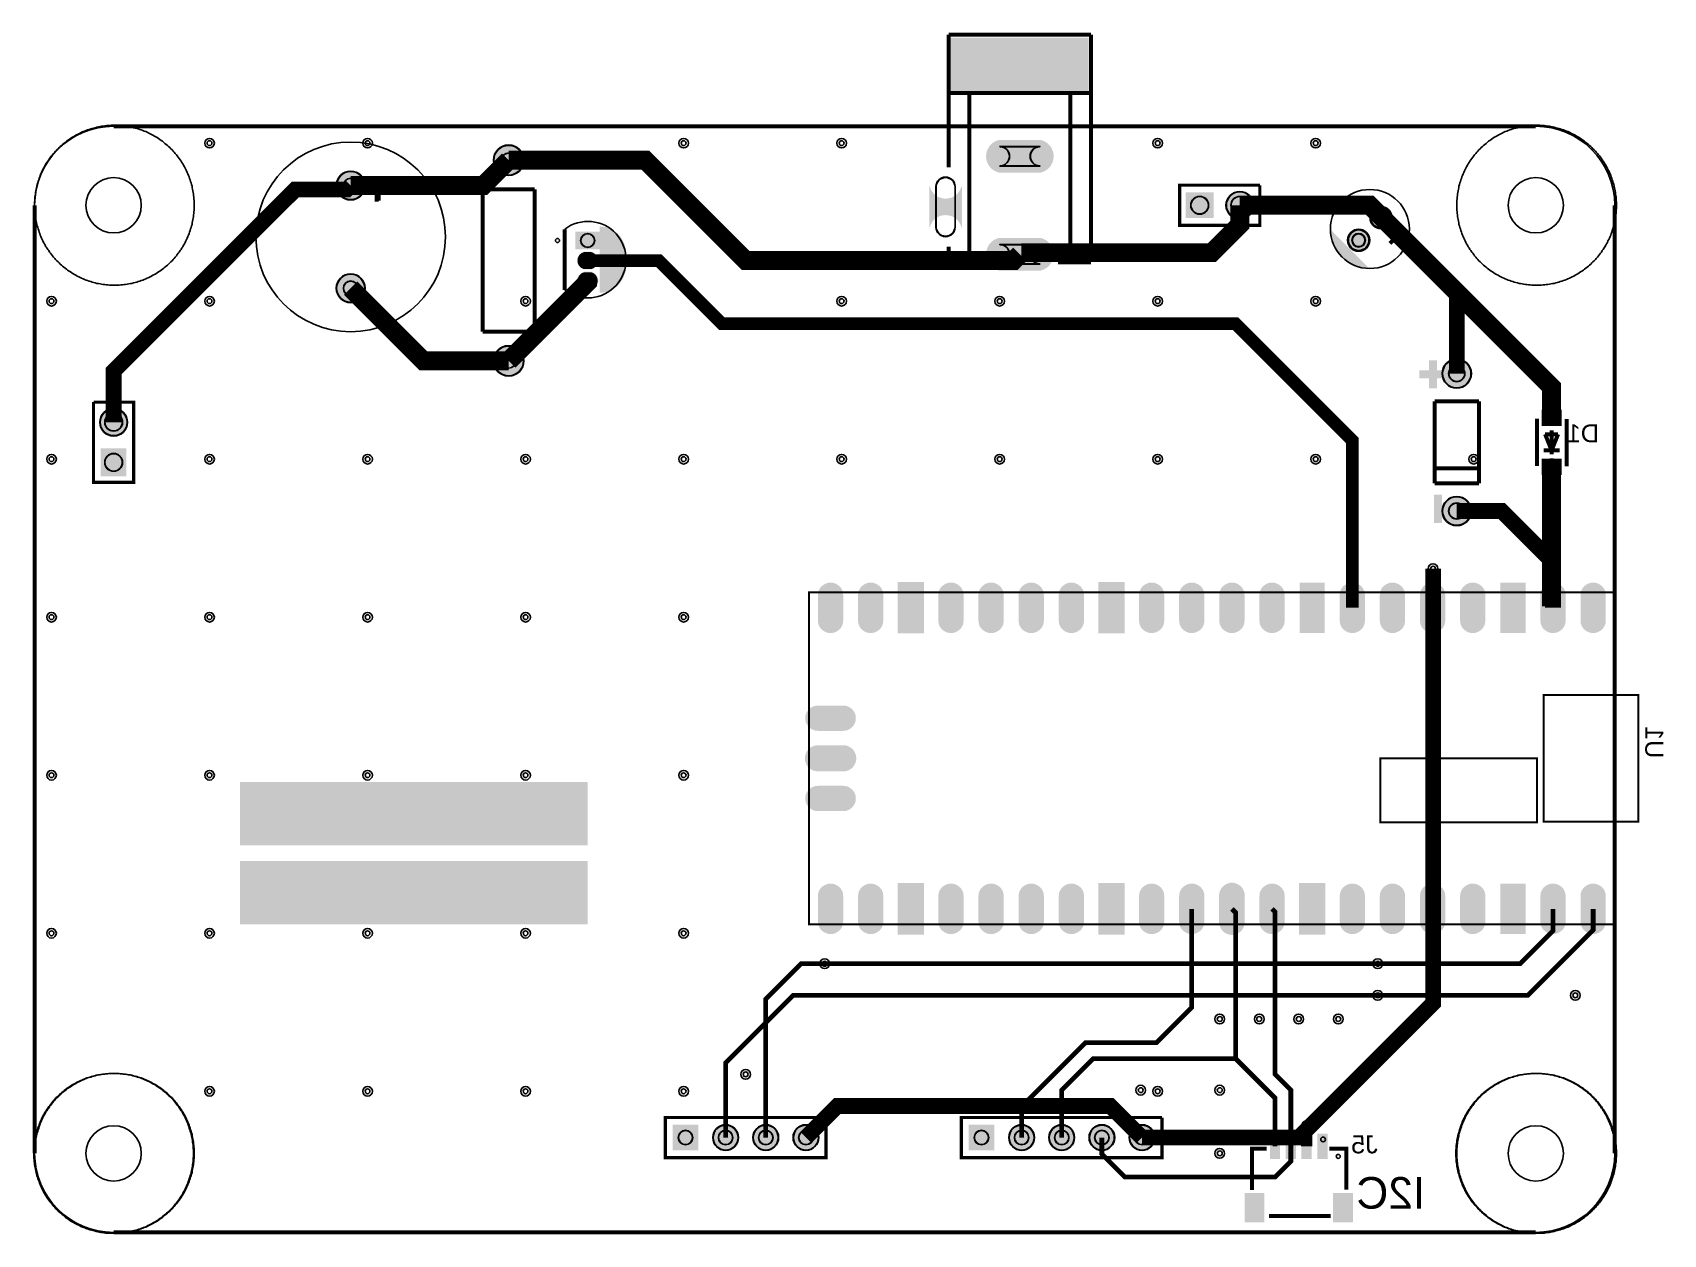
# Model space of a CAD drawing. Header units: millimetres. Extents: x 0 to 103, y 0 to 76.
import ezdxf

# ---------------------------------------------------------------- set-up
doc = ezdxf.new("R2010")
doc.units = ezdxf.units.MM
for name, color, linetype, true_color in [('BoardOutLine', 7, 'Continuous', 0xff00ff), ('BottomLayer', 7, 'Continuous', 0x0000ff), ('BottomPasteMaskLayer', 7, 'Continuous', 0x800000), ('BottomSilkLayer', 7, 'Continuous', 0x66cc33), ('BottomSolderMaskLayer', 7, 'Continuous', 0xaa00ff), ('Document', 7, 'Continuous', 0xffffff), ('Hole', 7, 'Continuous', 0x222222), ('Multi-Layer', 7, 'Continuous', 0xc0c0c0), ('TopLayer', 7, 'Continuous', 0xff0000), ('TopSilkLayer', 7, 'Continuous', 0xffcc00), ('TopSolderMaskLayer', 7, 'Continuous', 0x800080)]:
    doc.layers.add(name, color=color, linetype=linetype, true_color=true_color)
doc.styles.get("Standard").update_dxf_attribs({"font": 'arial.ttf'})

msp = doc.modelspace()

# ---------------------------------------------------------------- texts
at = {"layer": 'BottomSilkLayer', "text_generation_flag": 2}
for s, height, p in [('D1', 1.143, (99, 50)), ('J5', 1.143, (85, 5)), ('I2C', 2, (88, 1.5))]:
    msp.add_text(s, height=height, dxfattribs=at).set_placement(p)
msp.add_text('U1', height=1.143, rotation=270, dxfattribs=at).set_placement((101.93, 30))

# ---------------------------------------------------------------- hatches: boundary and pattern name
at = {"layer": 'BottomLayer'}
for points in [[(96.6, 51.05), (96.6, 52.05), (95.4, 52.05), (95.4, 51.05)], [(96.6, 47.95), (96.6, 48.95), (95.4, 48.95), (95.4, 47.95)], [(49.57, 38.72), (49.58, 38.63), (49.59, 38.53), (49.62, 38.44), (49.66, 38.35), (49.71, 38.27), (49.77, 38.19), (49.84, 38.13), (49.92, 38.07), (50, 38.02), (50.09, 37.98), (50.18, 37.95), (50.27, 37.93), (50.37, 37.93), (50.37, 37.93), (50.47, 37.93), (50.56, 37.95), (50.65, 37.98), (50.74, 38.02), (50.82, 38.07), (50.9, 38.13), (50.97, 38.19), (51.03, 38.27), (51.08, 38.35), (51.12, 38.44), (51.15, 38.53), (51.16, 38.63), (51.17, 38.72), (51.17, 40.33), (51.16, 40.42), (51.15, 40.52), (51.12, 40.61), (51.08, 40.7), (51.03, 40.78), (50.97, 40.86), (50.9, 40.92), (50.82, 40.98), (50.74, 41.03), (50.65, 41.07), (50.56, 41.1), (50.47, 41.12), (50.37, 41.12), (50.37, 41.12), (50.27, 41.12), (50.18, 41.1), (50.09, 41.07), (50, 41.03), (49.92, 40.98), (49.84, 40.92), (49.77, 40.86), (49.71, 40.78), (49.66, 40.7), (49.62, 40.61), (49.59, 40.52), (49.58, 40.42), (49.57, 40.33)], [(52.11, 38.72), (52.12, 38.63), (52.13, 38.53), (52.16, 38.44), (52.2, 38.35), (52.25, 38.27), (52.31, 38.19), (52.38, 38.13), (52.46, 38.07), (52.54, 38.02), (52.63, 37.98), (52.72, 37.95), (52.81, 37.93), (52.91, 37.93), (52.91, 37.93), (53.01, 37.93), (53.1, 37.95), (53.19, 37.98), (53.28, 38.02), (53.36, 38.07), (53.44, 38.13), (53.51, 38.19), (53.57, 38.27), (53.62, 38.35), (53.66, 38.44), (53.69, 38.53), (53.7, 38.63), (53.71, 38.72), (53.71, 40.33), (53.7, 40.42), (53.69, 40.52), (53.66, 40.61), (53.62, 40.7), (53.57, 40.78), (53.51, 40.86), (53.44, 40.92), (53.36, 40.98), (53.28, 41.03), (53.19, 41.07), (53.1, 41.1), (53.01, 41.12), (52.91, 41.12), (52.91, 41.12), (52.81, 41.12), (52.72, 41.1), (52.63, 41.07), (52.54, 41.03), (52.46, 40.98), (52.38, 40.92), (52.31, 40.86), (52.25, 40.78), (52.2, 40.7), (52.16, 40.61), (52.13, 40.52), (52.12, 40.42), (52.11, 40.33)], [(54.65, 37.93), (56.25, 37.93), (56.25, 41.12), (54.65, 41.12)], [(57.19, 38.72), (57.2, 38.63), (57.21, 38.53), (57.24, 38.44), (57.28, 38.35), (57.33, 38.27), (57.39, 38.19), (57.46, 38.13), (57.54, 38.07), (57.62, 38.02), (57.71, 37.98), (57.8, 37.95), (57.89, 37.93), (57.99, 37.93), (57.99, 37.93), (58.09, 37.93), (58.18, 37.95), (58.27, 37.98), (58.36, 38.02), (58.44, 38.07), (58.52, 38.13), (58.59, 38.19), (58.65, 38.27), (58.7, 38.35), (58.74, 38.44), (58.77, 38.53), (58.78, 38.63), (58.79, 38.72), (58.79, 40.33), (58.78, 40.42), (58.77, 40.52), (58.74, 40.61), (58.7, 40.7), (58.65, 40.78), (58.59, 40.86), (58.52, 40.92), (58.44, 40.98), (58.36, 41.03), (58.27, 41.07), (58.18, 41.1), (58.09, 41.12), (57.99, 41.12), (57.99, 41.12), (57.89, 41.12), (57.8, 41.1), (57.71, 41.07), (57.62, 41.03), (57.54, 40.98), (57.46, 40.92), (57.39, 40.86), (57.33, 40.78), (57.28, 40.7), (57.24, 40.61), (57.21, 40.52), (57.2, 40.42), (57.19, 40.33)], [(59.73, 38.72), (59.74, 38.63), (59.75, 38.53), (59.78, 38.44), (59.82, 38.35), (59.87, 38.27), (59.93, 38.19), (60, 38.13), (60.08, 38.07), (60.16, 38.02), (60.25, 37.98), (60.34, 37.95), (60.43, 37.93), (60.53, 37.93), (60.53, 37.93), (60.63, 37.93), (60.72, 37.95), (60.81, 37.98), (60.9, 38.02), (60.98, 38.07), (61.06, 38.13), (61.13, 38.19), (61.19, 38.27), (61.24, 38.35), (61.28, 38.44), (61.31, 38.53), (61.32, 38.63), (61.33, 38.72), (61.33, 40.33), (61.32, 40.42), (61.31, 40.52), (61.28, 40.61), (61.24, 40.7), (61.19, 40.78), (61.13, 40.86), (61.06, 40.92), (60.98, 40.98), (60.9, 41.03), (60.81, 41.07), (60.72, 41.1), (60.63, 41.12), (60.53, 41.12), (60.53, 41.12), (60.43, 41.12), (60.34, 41.1), (60.25, 41.07), (60.16, 41.03), (60.08, 40.98), (60, 40.92), (59.93, 40.86), (59.87, 40.78), (59.82, 40.7), (59.78, 40.61), (59.75, 40.52), (59.74, 40.42), (59.73, 40.33)], [(62.27, 38.72), (62.28, 38.63), (62.29, 38.53), (62.32, 38.44), (62.36, 38.35), (62.41, 38.27), (62.47, 38.19), (62.54, 38.13), (62.62, 38.07), (62.7, 38.02), (62.79, 37.98), (62.88, 37.95), (62.97, 37.93), (63.07, 37.93), (63.07, 37.93), (63.17, 37.93), (63.26, 37.95), (63.35, 37.98), (63.44, 38.02), (63.52, 38.07), (63.6, 38.13), (63.67, 38.19), (63.73, 38.27), (63.78, 38.35), (63.82, 38.44), (63.85, 38.53), (63.86, 38.63), (63.87, 38.72), (63.87, 40.33), (63.86, 40.42), (63.85, 40.52), (63.82, 40.61), (63.78, 40.7), (63.73, 40.78), (63.67, 40.86), (63.6, 40.92), (63.52, 40.98), (63.44, 41.03), (63.35, 41.07), (63.26, 41.1), (63.17, 41.12), (63.07, 41.12), (63.07, 41.12), (62.97, 41.12), (62.88, 41.1), (62.79, 41.07), (62.7, 41.03), (62.62, 40.98), (62.54, 40.92), (62.47, 40.86), (62.41, 40.78), (62.36, 40.7), (62.32, 40.61), (62.29, 40.52), (62.28, 40.42), (62.27, 40.33)], [(64.81, 38.72), (64.82, 38.63), (64.83, 38.53), (64.86, 38.44), (64.9, 38.35), (64.95, 38.27), (65.01, 38.19), (65.08, 38.13), (65.16, 38.07), (65.24, 38.02), (65.33, 37.98), (65.42, 37.95), (65.51, 37.93), (65.61, 37.93), (65.61, 37.93), (65.71, 37.93), (65.8, 37.95), (65.89, 37.98), (65.98, 38.02), (66.06, 38.07), (66.14, 38.13), (66.21, 38.19), (66.27, 38.27), (66.32, 38.35), (66.36, 38.44), (66.39, 38.53), (66.4, 38.63), (66.41, 38.72), (66.41, 40.33), (66.4, 40.42), (66.39, 40.52), (66.36, 40.61), (66.32, 40.7), (66.27, 40.78), (66.21, 40.86), (66.14, 40.92), (66.06, 40.98), (65.98, 41.03), (65.89, 41.07), (65.8, 41.1), (65.71, 41.12), (65.61, 41.12), (65.61, 41.12), (65.51, 41.12), (65.42, 41.1), (65.33, 41.07), (65.24, 41.03), (65.16, 40.98), (65.08, 40.92), (65.01, 40.86), (64.95, 40.78), (64.9, 40.7), (64.86, 40.61), (64.83, 40.52), (64.82, 40.42), (64.81, 40.33)], [(67.35, 37.93), (68.95, 37.93), (68.95, 41.12), (67.35, 41.12)], [(69.89, 38.72), (69.9, 38.63), (69.91, 38.53), (69.94, 38.44), (69.98, 38.35), (70.03, 38.27), (70.09, 38.19), (70.16, 38.13), (70.24, 38.07), (70.32, 38.02), (70.41, 37.98), (70.5, 37.95), (70.59, 37.93), (70.69, 37.93), (70.69, 37.93), (70.79, 37.93), (70.88, 37.95), (70.97, 37.98), (71.06, 38.02), (71.14, 38.07), (71.22, 38.13), (71.29, 38.19), (71.35, 38.27), (71.4, 38.35), (71.44, 38.44), (71.47, 38.53), (71.48, 38.63), (71.49, 38.72), (71.49, 40.33), (71.48, 40.42), (71.47, 40.52), (71.44, 40.61), (71.4, 40.7), (71.35, 40.78), (71.29, 40.86), (71.22, 40.92), (71.14, 40.98), (71.06, 41.03), (70.97, 41.07), (70.88, 41.1), (70.79, 41.12), (70.69, 41.12), (70.69, 41.12), (70.59, 41.12), (70.5, 41.1), (70.41, 41.07), (70.32, 41.03), (70.24, 40.98), (70.16, 40.92), (70.09, 40.86), (70.03, 40.78), (69.98, 40.7), (69.94, 40.61), (69.91, 40.52), (69.9, 40.42), (69.89, 40.33)], [(72.43, 38.72), (72.44, 38.63), (72.45, 38.53), (72.48, 38.44), (72.52, 38.35), (72.57, 38.27), (72.63, 38.19), (72.7, 38.13), (72.78, 38.07), (72.86, 38.02), (72.95, 37.98), (73.04, 37.95), (73.13, 37.93), (73.23, 37.93), (73.23, 37.93), (73.33, 37.93), (73.42, 37.95), (73.51, 37.98), (73.6, 38.02), (73.68, 38.07), (73.76, 38.13), (73.83, 38.19), (73.89, 38.27), (73.94, 38.35), (73.98, 38.44), (74.01, 38.53), (74.02, 38.63), (74.03, 38.72), (74.03, 40.33), (74.02, 40.42), (74.01, 40.52), (73.98, 40.61), (73.94, 40.7), (73.89, 40.78), (73.83, 40.86), (73.76, 40.92), (73.68, 40.98), (73.6, 41.03), (73.51, 41.07), (73.42, 41.1), (73.33, 41.12), (73.23, 41.12), (73.23, 41.12), (73.13, 41.12), (73.04, 41.1), (72.95, 41.07), (72.86, 41.03), (72.78, 40.98), (72.7, 40.92), (72.63, 40.86), (72.57, 40.78), (72.52, 40.7), (72.48, 40.61), (72.45, 40.52), (72.44, 40.42), (72.43, 40.33)], [(74.97, 38.72), (74.98, 38.63), (74.99, 38.53), (75.02, 38.44), (75.06, 38.35), (75.11, 38.27), (75.17, 38.19), (75.24, 38.13), (75.32, 38.07), (75.4, 38.02), (75.49, 37.98), (75.58, 37.95), (75.67, 37.93), (75.77, 37.93), (75.77, 37.93), (75.87, 37.93), (75.96, 37.95), (76.05, 37.98), (76.14, 38.02), (76.22, 38.07), (76.3, 38.13), (76.37, 38.19), (76.43, 38.27), (76.48, 38.35), (76.52, 38.44), (76.55, 38.53), (76.56, 38.63), (76.57, 38.72), (76.57, 40.33), (76.56, 40.42), (76.55, 40.52), (76.52, 40.61), (76.48, 40.7), (76.43, 40.78), (76.37, 40.86), (76.3, 40.92), (76.22, 40.98), (76.14, 41.03), (76.05, 41.07), (75.96, 41.1), (75.87, 41.12), (75.77, 41.12), (75.77, 41.12), (75.67, 41.12), (75.58, 41.1), (75.49, 41.07), (75.4, 41.03), (75.32, 40.98), (75.24, 40.92), (75.17, 40.86), (75.11, 40.78), (75.06, 40.7), (75.02, 40.61), (74.99, 40.52), (74.98, 40.42), (74.97, 40.33)], [(77.51, 38.72), (77.52, 38.63), (77.53, 38.53), (77.56, 38.44), (77.6, 38.35), (77.65, 38.27), (77.71, 38.19), (77.78, 38.13), (77.86, 38.07), (77.94, 38.02), (78.03, 37.98), (78.12, 37.95), (78.21, 37.93), (78.31, 37.93), (78.31, 37.93), (78.41, 37.93), (78.5, 37.95), (78.59, 37.98), (78.68, 38.02), (78.76, 38.07), (78.84, 38.13), (78.91, 38.19), (78.97, 38.27), (79.02, 38.35), (79.06, 38.44), (79.09, 38.53), (79.1, 38.63), (79.11, 38.72), (79.11, 40.33), (79.1, 40.42), (79.09, 40.52), (79.06, 40.61), (79.02, 40.7), (78.97, 40.78), (78.91, 40.86), (78.84, 40.92), (78.76, 40.98), (78.68, 41.03), (78.59, 41.07), (78.5, 41.1), (78.41, 41.12), (78.31, 41.12), (78.31, 41.12), (78.21, 41.12), (78.12, 41.1), (78.03, 41.07), (77.94, 41.03), (77.86, 40.98), (77.78, 40.92), (77.71, 40.86), (77.65, 40.78), (77.6, 40.7), (77.56, 40.61), (77.53, 40.52), (77.52, 40.42), (77.51, 40.33)], [(80.05, 37.93), (81.65, 37.93), (81.65, 41.12), (80.05, 41.12)], [(82.59, 38.72), (82.6, 38.63), (82.61, 38.53), (82.64, 38.44), (82.68, 38.35), (82.73, 38.27), (82.79, 38.19), (82.86, 38.13), (82.94, 38.07), (83.02, 38.02), (83.11, 37.98), (83.2, 37.95), (83.29, 37.93), (83.39, 37.93), (83.39, 37.93), (83.49, 37.93), (83.58, 37.95), (83.67, 37.98), (83.76, 38.02), (83.84, 38.07), (83.92, 38.13), (83.99, 38.19), (84.05, 38.27), (84.1, 38.35), (84.14, 38.44), (84.17, 38.53), (84.18, 38.63), (84.19, 38.72), (84.19, 40.33), (84.18, 40.42), (84.17, 40.52), (84.14, 40.61), (84.1, 40.7), (84.05, 40.78), (83.99, 40.86), (83.92, 40.92), (83.84, 40.98), (83.76, 41.03), (83.67, 41.07), (83.58, 41.1), (83.49, 41.12), (83.39, 41.12), (83.39, 41.12), (83.29, 41.12), (83.2, 41.1), (83.11, 41.07), (83.02, 41.03), (82.94, 40.98), (82.86, 40.92), (82.79, 40.86), (82.73, 40.78), (82.68, 40.7), (82.64, 40.61), (82.61, 40.52), (82.6, 40.42), (82.59, 40.33)], [(85.13, 38.72), (85.14, 38.63), (85.15, 38.53), (85.18, 38.44), (85.22, 38.35), (85.27, 38.27), (85.33, 38.19), (85.4, 38.13), (85.48, 38.07), (85.56, 38.02), (85.65, 37.98), (85.74, 37.95), (85.83, 37.93), (85.93, 37.93), (85.93, 37.93), (86.03, 37.93), (86.12, 37.95), (86.21, 37.98), (86.3, 38.02), (86.38, 38.07), (86.46, 38.13), (86.53, 38.19), (86.59, 38.27), (86.64, 38.35), (86.68, 38.44), (86.71, 38.53), (86.72, 38.63), (86.73, 38.72), (86.73, 40.33), (86.72, 40.42), (86.71, 40.52), (86.68, 40.61), (86.64, 40.7), (86.59, 40.78), (86.53, 40.86), (86.46, 40.92), (86.38, 40.98), (86.3, 41.03), (86.21, 41.07), (86.12, 41.1), (86.03, 41.12), (85.93, 41.12), (85.93, 41.12), (85.83, 41.12), (85.74, 41.1), (85.65, 41.07), (85.56, 41.03), (85.48, 40.98), (85.4, 40.92), (85.33, 40.86), (85.27, 40.78), (85.22, 40.7), (85.18, 40.61), (85.15, 40.52), (85.14, 40.42), (85.13, 40.33)], [(87.67, 38.72), (87.68, 38.63), (87.69, 38.53), (87.72, 38.44), (87.76, 38.35), (87.81, 38.27), (87.87, 38.19), (87.94, 38.13), (88.02, 38.07), (88.1, 38.02), (88.19, 37.98), (88.28, 37.95), (88.37, 37.93), (88.47, 37.93), (88.47, 37.93), (88.57, 37.93), (88.66, 37.95), (88.75, 37.98), (88.84, 38.02), (88.92, 38.07), (89, 38.13), (89.07, 38.19), (89.13, 38.27), (89.18, 38.35), (89.22, 38.44), (89.25, 38.53), (89.26, 38.63), (89.27, 38.72), (89.27, 40.33), (89.26, 40.42), (89.25, 40.52), (89.22, 40.61), (89.18, 40.7), (89.13, 40.78), (89.07, 40.86), (89, 40.92), (88.92, 40.98), (88.84, 41.03), (88.75, 41.07), (88.66, 41.1), (88.57, 41.12), (88.47, 41.12), (88.47, 41.12), (88.37, 41.12), (88.28, 41.1), (88.19, 41.07), (88.1, 41.03), (88.02, 40.98), (87.94, 40.92), (87.87, 40.86), (87.81, 40.78), (87.76, 40.7), (87.72, 40.61), (87.69, 40.52), (87.68, 40.42), (87.67, 40.33)], [(90.21, 38.72), (90.22, 38.63), (90.23, 38.53), (90.26, 38.44), (90.3, 38.35), (90.35, 38.27), (90.41, 38.19), (90.48, 38.13), (90.56, 38.07), (90.64, 38.02), (90.73, 37.98), (90.82, 37.95), (90.91, 37.93), (91.01, 37.93), (91.01, 37.93), (91.11, 37.93), (91.2, 37.95), (91.29, 37.98), (91.38, 38.02), (91.46, 38.07), (91.54, 38.13), (91.61, 38.19), (91.67, 38.27), (91.72, 38.35), (91.76, 38.44), (91.79, 38.53), (91.8, 38.63), (91.81, 38.72), (91.81, 40.33), (91.8, 40.42), (91.79, 40.52), (91.76, 40.61), (91.72, 40.7), (91.67, 40.78), (91.61, 40.86), (91.54, 40.92), (91.46, 40.98), (91.38, 41.03), (91.29, 41.07), (91.2, 41.1), (91.11, 41.12), (91.01, 41.12), (91.01, 41.12), (90.91, 41.12), (90.82, 41.1), (90.73, 41.07), (90.64, 41.03), (90.56, 40.98), (90.48, 40.92), (90.41, 40.86), (90.35, 40.78), (90.3, 40.7), (90.26, 40.61), (90.23, 40.52), (90.22, 40.42), (90.21, 40.33)], [(92.75, 37.93), (94.35, 37.93), (94.35, 41.12), (92.75, 41.12)], [(95.29, 38.72), (95.3, 38.63), (95.31, 38.53), (95.34, 38.44), (95.38, 38.35), (95.43, 38.27), (95.49, 38.19), (95.56, 38.13), (95.64, 38.07), (95.72, 38.02), (95.81, 37.98), (95.9, 37.95), (95.99, 37.93), (96.09, 37.93), (96.09, 37.93), (96.19, 37.93), (96.28, 37.95), (96.37, 37.98), (96.46, 38.02), (96.54, 38.07), (96.62, 38.13), (96.69, 38.19), (96.75, 38.27), (96.8, 38.35), (96.84, 38.44), (96.87, 38.53), (96.88, 38.63), (96.89, 38.72), (96.89, 40.33), (96.88, 40.42), (96.87, 40.52), (96.84, 40.61), (96.8, 40.7), (96.75, 40.78), (96.69, 40.86), (96.62, 40.92), (96.54, 40.98), (96.46, 41.03), (96.37, 41.07), (96.28, 41.1), (96.19, 41.12), (96.09, 41.12), (96.09, 41.12), (95.99, 41.12), (95.9, 41.1), (95.81, 41.07), (95.72, 41.03), (95.64, 40.98), (95.56, 40.92), (95.49, 40.86), (95.43, 40.78), (95.38, 40.7), (95.34, 40.61), (95.31, 40.52), (95.3, 40.42), (95.29, 40.33)], [(97.83, 38.72), (97.84, 38.63), (97.85, 38.53), (97.88, 38.44), (97.92, 38.35), (97.97, 38.27), (98.03, 38.19), (98.1, 38.13), (98.18, 38.07), (98.26, 38.02), (98.35, 37.98), (98.44, 37.95), (98.53, 37.93), (98.63, 37.93), (98.63, 37.93), (98.73, 37.93), (98.82, 37.95), (98.91, 37.98), (99, 38.02), (99.08, 38.07), (99.16, 38.13), (99.23, 38.19), (99.29, 38.27), (99.34, 38.35), (99.38, 38.44), (99.41, 38.53), (99.42, 38.63), (99.43, 38.72), (99.43, 40.33), (99.42, 40.42), (99.41, 40.52), (99.38, 40.61), (99.34, 40.7), (99.29, 40.78), (99.23, 40.86), (99.16, 40.92), (99.08, 40.98), (99, 41.03), (98.91, 41.07), (98.82, 41.1), (98.73, 41.12), (98.63, 41.12), (98.63, 41.12), (98.53, 41.12), (98.44, 41.1), (98.35, 41.07), (98.26, 41.03), (98.18, 40.98), (98.1, 40.92), (98.03, 40.86), (97.97, 40.78), (97.92, 40.7), (97.88, 40.61), (97.85, 40.52), (97.84, 40.42), (97.83, 40.33)], [(51.17, 31.74), (51.27, 31.75), (51.36, 31.76), (51.45, 31.79), (51.54, 31.83), (51.62, 31.88), (51.7, 31.94), (51.77, 32.01), (51.83, 32.09), (51.88, 32.17), (51.92, 32.26), (51.95, 32.35), (51.96, 32.44), (51.97, 32.54), (51.97, 32.54), (51.96, 32.64), (51.95, 32.73), (51.92, 32.82), (51.88, 32.91), (51.83, 32.99), (51.77, 33.07), (51.7, 33.14), (51.62, 33.2), (51.54, 33.25), (51.45, 33.29), (51.36, 33.32), (51.27, 33.33), (51.17, 33.34), (49.57, 33.34), (49.47, 33.33), (49.38, 33.32), (49.29, 33.29), (49.2, 33.25), (49.12, 33.2), (49.04, 33.14), (48.97, 33.07), (48.91, 32.99), (48.86, 32.91), (48.82, 32.82), (48.79, 32.73), (48.78, 32.64), (48.77, 32.54), (48.77, 32.54), (48.78, 32.44), (48.79, 32.35), (48.82, 32.26), (48.86, 32.17), (48.91, 32.09), (48.97, 32.01), (49.04, 31.94), (49.12, 31.88), (49.2, 31.83), (49.29, 31.79), (49.38, 31.76), (49.47, 31.75), (49.57, 31.74)], [(51.17, 29.2), (51.27, 29.21), (51.36, 29.22), (51.45, 29.25), (51.54, 29.29), (51.62, 29.34), (51.7, 29.4), (51.77, 29.47), (51.83, 29.55), (51.88, 29.63), (51.92, 29.72), (51.95, 29.81), (51.96, 29.9), (51.97, 30), (51.97, 30), (51.96, 30.1), (51.95, 30.19), (51.92, 30.28), (51.88, 30.37), (51.83, 30.45), (51.77, 30.53), (51.7, 30.6), (51.62, 30.66), (51.54, 30.71), (51.45, 30.75), (51.36, 30.78), (51.27, 30.79), (51.17, 30.8), (49.57, 30.8), (49.47, 30.79), (49.38, 30.78), (49.29, 30.75), (49.2, 30.71), (49.12, 30.66), (49.04, 30.6), (48.97, 30.53), (48.91, 30.45), (48.86, 30.37), (48.82, 30.28), (48.79, 30.19), (48.78, 30.1), (48.77, 30), (48.77, 30), (48.78, 29.9), (48.79, 29.81), (48.82, 29.72), (48.86, 29.63), (48.91, 29.55), (48.97, 29.47), (49.04, 29.4), (49.12, 29.34), (49.2, 29.29), (49.29, 29.25), (49.38, 29.22), (49.47, 29.21), (49.57, 29.2)], [(51.17, 26.66), (51.27, 26.67), (51.36, 26.68), (51.45, 26.71), (51.54, 26.75), (51.62, 26.8), (51.7, 26.86), (51.77, 26.93), (51.83, 27.01), (51.88, 27.09), (51.92, 27.18), (51.95, 27.27), (51.96, 27.36), (51.97, 27.46), (51.97, 27.46), (51.96, 27.56), (51.95, 27.65), (51.92, 27.74), (51.88, 27.83), (51.83, 27.91), (51.77, 27.99), (51.7, 28.06), (51.62, 28.12), (51.54, 28.17), (51.45, 28.21), (51.36, 28.24), (51.27, 28.25), (51.17, 28.26), (49.57, 28.26), (49.47, 28.25), (49.38, 28.24), (49.29, 28.21), (49.2, 28.17), (49.12, 28.12), (49.04, 28.06), (48.97, 27.99), (48.91, 27.91), (48.86, 27.83), (48.82, 27.74), (48.79, 27.65), (48.78, 27.56), (48.77, 27.46), (48.77, 27.46), (48.78, 27.36), (48.79, 27.27), (48.82, 27.18), (48.86, 27.09), (48.91, 27.01), (48.97, 26.93), (49.04, 26.86), (49.12, 26.8), (49.2, 26.75), (49.29, 26.71), (49.38, 26.68), (49.47, 26.67), (49.57, 26.66)], [(49.57, 19.67), (49.58, 19.58), (49.59, 19.48), (49.62, 19.39), (49.66, 19.3), (49.71, 19.22), (49.77, 19.14), (49.84, 19.08), (49.92, 19.02), (50, 18.97), (50.09, 18.93), (50.18, 18.9), (50.27, 18.88), (50.37, 18.88), (50.37, 18.88), (50.47, 18.88), (50.56, 18.9), (50.65, 18.93), (50.74, 18.97), (50.82, 19.02), (50.9, 19.08), (50.97, 19.14), (51.03, 19.22), (51.08, 19.3), (51.12, 19.39), (51.15, 19.48), (51.16, 19.58), (51.17, 19.67), (51.17, 21.28), (51.16, 21.37), (51.15, 21.47), (51.12, 21.56), (51.08, 21.65), (51.03, 21.73), (50.97, 21.81), (50.9, 21.87), (50.82, 21.93), (50.74, 21.98), (50.65, 22.02), (50.56, 22.05), (50.47, 22.07), (50.37, 22.07), (50.37, 22.07), (50.27, 22.07), (50.18, 22.05), (50.09, 22.02), (50, 21.98), (49.92, 21.93), (49.84, 21.87), (49.77, 21.81), (49.71, 21.73), (49.66, 21.65), (49.62, 21.56), (49.59, 21.47), (49.58, 21.37), (49.57, 21.28)], [(52.11, 19.67), (52.12, 19.58), (52.13, 19.48), (52.16, 19.39), (52.2, 19.3), (52.25, 19.22), (52.31, 19.14), (52.38, 19.08), (52.46, 19.02), (52.54, 18.97), (52.63, 18.93), (52.72, 18.9), (52.81, 18.88), (52.91, 18.88), (52.91, 18.88), (53.01, 18.88), (53.1, 18.9), (53.19, 18.93), (53.28, 18.97), (53.36, 19.02), (53.44, 19.08), (53.51, 19.14), (53.57, 19.22), (53.62, 19.3), (53.66, 19.39), (53.69, 19.48), (53.7, 19.58), (53.71, 19.67), (53.71, 21.28), (53.7, 21.37), (53.69, 21.47), (53.66, 21.56), (53.62, 21.65), (53.57, 21.73), (53.51, 21.81), (53.44, 21.87), (53.36, 21.93), (53.28, 21.98), (53.19, 22.02), (53.1, 22.05), (53.01, 22.07), (52.91, 22.07), (52.91, 22.07), (52.81, 22.07), (52.72, 22.05), (52.63, 22.02), (52.54, 21.98), (52.46, 21.93), (52.38, 21.87), (52.31, 21.81), (52.25, 21.73), (52.2, 21.65), (52.16, 21.56), (52.13, 21.47), (52.12, 21.37), (52.11, 21.28)], [(54.65, 18.88), (56.25, 18.88), (56.25, 22.07), (54.65, 22.07)], [(57.19, 19.67), (57.2, 19.58), (57.21, 19.48), (57.24, 19.39), (57.28, 19.3), (57.33, 19.22), (57.39, 19.14), (57.46, 19.08), (57.54, 19.02), (57.62, 18.97), (57.71, 18.93), (57.8, 18.9), (57.89, 18.88), (57.99, 18.88), (57.99, 18.88), (58.09, 18.88), (58.18, 18.9), (58.27, 18.93), (58.36, 18.97), (58.44, 19.02), (58.52, 19.08), (58.59, 19.14), (58.65, 19.22), (58.7, 19.3), (58.74, 19.39), (58.77, 19.48), (58.78, 19.58), (58.79, 19.67), (58.79, 21.28), (58.78, 21.37), (58.77, 21.47), (58.74, 21.56), (58.7, 21.65), (58.65, 21.73), (58.59, 21.81), (58.52, 21.87), (58.44, 21.93), (58.36, 21.98), (58.27, 22.02), (58.18, 22.05), (58.09, 22.07), (57.99, 22.07), (57.99, 22.07), (57.89, 22.07), (57.8, 22.05), (57.71, 22.02), (57.62, 21.98), (57.54, 21.93), (57.46, 21.87), (57.39, 21.81), (57.33, 21.73), (57.28, 21.65), (57.24, 21.56), (57.21, 21.47), (57.2, 21.37), (57.19, 21.28)], [(59.73, 19.67), (59.74, 19.58), (59.75, 19.48), (59.78, 19.39), (59.82, 19.3), (59.87, 19.22), (59.93, 19.14), (60, 19.08), (60.08, 19.02), (60.16, 18.97), (60.25, 18.93), (60.34, 18.9), (60.43, 18.88), (60.53, 18.88), (60.53, 18.88), (60.63, 18.88), (60.72, 18.9), (60.81, 18.93), (60.9, 18.97), (60.98, 19.02), (61.06, 19.08), (61.13, 19.14), (61.19, 19.22), (61.24, 19.3), (61.28, 19.39), (61.31, 19.48), (61.32, 19.58), (61.33, 19.67), (61.33, 21.28), (61.32, 21.37), (61.31, 21.47), (61.28, 21.56), (61.24, 21.65), (61.19, 21.73), (61.13, 21.81), (61.06, 21.87), (60.98, 21.93), (60.9, 21.98), (60.81, 22.02), (60.72, 22.05), (60.63, 22.07), (60.53, 22.07), (60.53, 22.07), (60.43, 22.07), (60.34, 22.05), (60.25, 22.02), (60.16, 21.98), (60.08, 21.93), (60, 21.87), (59.93, 21.81), (59.87, 21.73), (59.82, 21.65), (59.78, 21.56), (59.75, 21.47), (59.74, 21.37), (59.73, 21.28)], [(62.27, 19.67), (62.28, 19.58), (62.29, 19.48), (62.32, 19.39), (62.36, 19.3), (62.41, 19.22), (62.47, 19.14), (62.54, 19.08), (62.62, 19.02), (62.7, 18.97), (62.79, 18.93), (62.88, 18.9), (62.97, 18.88), (63.07, 18.88), (63.07, 18.88), (63.17, 18.88), (63.26, 18.9), (63.35, 18.93), (63.44, 18.97), (63.52, 19.02), (63.6, 19.08), (63.67, 19.14), (63.73, 19.22), (63.78, 19.3), (63.82, 19.39), (63.85, 19.48), (63.86, 19.58), (63.87, 19.67), (63.87, 21.28), (63.86, 21.37), (63.85, 21.47), (63.82, 21.56), (63.78, 21.65), (63.73, 21.73), (63.67, 21.81), (63.6, 21.87), (63.52, 21.93), (63.44, 21.98), (63.35, 22.02), (63.26, 22.05), (63.17, 22.07), (63.07, 22.07), (63.07, 22.07), (62.97, 22.07), (62.88, 22.05), (62.79, 22.02), (62.7, 21.98), (62.62, 21.93), (62.54, 21.87), (62.47, 21.81), (62.41, 21.73), (62.36, 21.65), (62.32, 21.56), (62.29, 21.47), (62.28, 21.37), (62.27, 21.28)], [(64.81, 19.67), (64.82, 19.58), (64.83, 19.48), (64.86, 19.39), (64.9, 19.3), (64.95, 19.22), (65.01, 19.14), (65.08, 19.08), (65.16, 19.02), (65.24, 18.97), (65.33, 18.93), (65.42, 18.9), (65.51, 18.88), (65.61, 18.88), (65.61, 18.88), (65.71, 18.88), (65.8, 18.9), (65.89, 18.93), (65.98, 18.97), (66.06, 19.02), (66.14, 19.08), (66.21, 19.14), (66.27, 19.22), (66.32, 19.3), (66.36, 19.39), (66.39, 19.48), (66.4, 19.58), (66.41, 19.67), (66.41, 21.28), (66.4, 21.37), (66.39, 21.47), (66.36, 21.56), (66.32, 21.65), (66.27, 21.73), (66.21, 21.81), (66.14, 21.87), (66.06, 21.93), (65.98, 21.98), (65.89, 22.02), (65.8, 22.05), (65.71, 22.07), (65.61, 22.07), (65.61, 22.07), (65.51, 22.07), (65.42, 22.05), (65.33, 22.02), (65.24, 21.98), (65.16, 21.93), (65.08, 21.87), (65.01, 21.81), (64.95, 21.73), (64.9, 21.65), (64.86, 21.56), (64.83, 21.47), (64.82, 21.37), (64.81, 21.28)], [(67.35, 18.88), (68.95, 18.88), (68.95, 22.07), (67.35, 22.07)], [(69.89, 19.67), (69.9, 19.58), (69.91, 19.48), (69.94, 19.39), (69.98, 19.3), (70.03, 19.22), (70.09, 19.14), (70.16, 19.08), (70.24, 19.02), (70.32, 18.97), (70.41, 18.93), (70.5, 18.9), (70.59, 18.88), (70.69, 18.88), (70.69, 18.88), (70.79, 18.88), (70.88, 18.9), (70.97, 18.93), (71.06, 18.97), (71.14, 19.02), (71.22, 19.08), (71.29, 19.14), (71.35, 19.22), (71.4, 19.3), (71.44, 19.39), (71.47, 19.48), (71.48, 19.58), (71.49, 19.67), (71.49, 21.28), (71.48, 21.37), (71.47, 21.47), (71.44, 21.56), (71.4, 21.65), (71.35, 21.73), (71.29, 21.81), (71.22, 21.87), (71.14, 21.93), (71.06, 21.98), (70.97, 22.02), (70.88, 22.05), (70.79, 22.07), (70.69, 22.07), (70.69, 22.07), (70.59, 22.07), (70.5, 22.05), (70.41, 22.02), (70.32, 21.98), (70.24, 21.93), (70.16, 21.87), (70.09, 21.81), (70.03, 21.73), (69.98, 21.65), (69.94, 21.56), (69.91, 21.47), (69.9, 21.37), (69.89, 21.28)], [(72.43, 19.67), (72.44, 19.58), (72.45, 19.48), (72.48, 19.39), (72.52, 19.3), (72.57, 19.22), (72.63, 19.14), (72.7, 19.08), (72.78, 19.02), (72.86, 18.97), (72.95, 18.93), (73.04, 18.9), (73.13, 18.88), (73.23, 18.88), (73.23, 18.88), (73.33, 18.88), (73.42, 18.9), (73.51, 18.93), (73.6, 18.97), (73.68, 19.02), (73.76, 19.08), (73.83, 19.14), (73.89, 19.22), (73.94, 19.3), (73.98, 19.39), (74.01, 19.48), (74.02, 19.58), (74.03, 19.67), (74.03, 21.28), (74.02, 21.37), (74.01, 21.47), (73.98, 21.56), (73.94, 21.65), (73.89, 21.73), (73.83, 21.81), (73.76, 21.87), (73.68, 21.93), (73.6, 21.98), (73.51, 22.02), (73.42, 22.05), (73.33, 22.07), (73.23, 22.07), (73.23, 22.07), (73.13, 22.07), (73.04, 22.05), (72.95, 22.02), (72.86, 21.98), (72.78, 21.93), (72.7, 21.87), (72.63, 21.81), (72.57, 21.73), (72.52, 21.65), (72.48, 21.56), (72.45, 21.47), (72.44, 21.37), (72.43, 21.28)], [(74.97, 19.67), (74.98, 19.58), (74.99, 19.48), (75.02, 19.39), (75.06, 19.3), (75.11, 19.22), (75.17, 19.14), (75.24, 19.08), (75.32, 19.02), (75.4, 18.97), (75.49, 18.93), (75.58, 18.9), (75.67, 18.88), (75.77, 18.88), (75.77, 18.88), (75.87, 18.88), (75.96, 18.9), (76.05, 18.93), (76.14, 18.97), (76.22, 19.02), (76.3, 19.08), (76.37, 19.14), (76.43, 19.22), (76.48, 19.3), (76.52, 19.39), (76.55, 19.48), (76.56, 19.58), (76.57, 19.67), (76.57, 21.28), (76.56, 21.37), (76.55, 21.47), (76.52, 21.56), (76.48, 21.65), (76.43, 21.73), (76.37, 21.81), (76.3, 21.87), (76.22, 21.93), (76.14, 21.98), (76.05, 22.02), (75.96, 22.05), (75.87, 22.07), (75.77, 22.07), (75.77, 22.07), (75.67, 22.07), (75.58, 22.05), (75.49, 22.02), (75.4, 21.98), (75.32, 21.93), (75.24, 21.87), (75.17, 21.81), (75.11, 21.73), (75.06, 21.65), (75.02, 21.56), (74.99, 21.47), (74.98, 21.37), (74.97, 21.28)], [(77.51, 19.67), (77.52, 19.58), (77.53, 19.48), (77.56, 19.39), (77.6, 19.3), (77.65, 19.22), (77.71, 19.14), (77.78, 19.08), (77.86, 19.02), (77.94, 18.97), (78.03, 18.93), (78.12, 18.9), (78.21, 18.88), (78.31, 18.88), (78.31, 18.88), (78.41, 18.88), (78.5, 18.9), (78.59, 18.93), (78.68, 18.97), (78.76, 19.02), (78.84, 19.08), (78.91, 19.14), (78.97, 19.22), (79.02, 19.3), (79.06, 19.39), (79.09, 19.48), (79.1, 19.58), (79.11, 19.67), (79.11, 21.28), (79.1, 21.37), (79.09, 21.47), (79.06, 21.56), (79.02, 21.65), (78.97, 21.73), (78.91, 21.81), (78.84, 21.87), (78.76, 21.93), (78.68, 21.98), (78.59, 22.02), (78.5, 22.05), (78.41, 22.07), (78.31, 22.07), (78.31, 22.07), (78.21, 22.07), (78.12, 22.05), (78.03, 22.02), (77.94, 21.98), (77.86, 21.93), (77.78, 21.87), (77.71, 21.81), (77.65, 21.73), (77.6, 21.65), (77.56, 21.56), (77.53, 21.47), (77.52, 21.37), (77.51, 21.28)], [(80.05, 18.88), (81.65, 18.88), (81.65, 22.07), (80.05, 22.07)], [(82.59, 19.67), (82.6, 19.58), (82.61, 19.48), (82.64, 19.39), (82.68, 19.3), (82.73, 19.22), (82.79, 19.14), (82.86, 19.08), (82.94, 19.02), (83.02, 18.97), (83.11, 18.93), (83.2, 18.9), (83.29, 18.88), (83.39, 18.88), (83.39, 18.88), (83.49, 18.88), (83.58, 18.9), (83.67, 18.93), (83.76, 18.97), (83.84, 19.02), (83.92, 19.08), (83.99, 19.14), (84.05, 19.22), (84.1, 19.3), (84.14, 19.39), (84.17, 19.48), (84.18, 19.58), (84.19, 19.67), (84.19, 21.28), (84.18, 21.37), (84.17, 21.47), (84.14, 21.56), (84.1, 21.65), (84.05, 21.73), (83.99, 21.81), (83.92, 21.87), (83.84, 21.93), (83.76, 21.98), (83.67, 22.02), (83.58, 22.05), (83.49, 22.07), (83.39, 22.07), (83.39, 22.07), (83.29, 22.07), (83.2, 22.05), (83.11, 22.02), (83.02, 21.98), (82.94, 21.93), (82.86, 21.87), (82.79, 21.81), (82.73, 21.73), (82.68, 21.65), (82.64, 21.56), (82.61, 21.47), (82.6, 21.37), (82.59, 21.28)], [(85.13, 19.67), (85.14, 19.58), (85.15, 19.48), (85.18, 19.39), (85.22, 19.3), (85.27, 19.22), (85.33, 19.14), (85.4, 19.08), (85.48, 19.02), (85.56, 18.97), (85.65, 18.93), (85.74, 18.9), (85.83, 18.88), (85.93, 18.88), (85.93, 18.88), (86.03, 18.88), (86.12, 18.9), (86.21, 18.93), (86.3, 18.97), (86.38, 19.02), (86.46, 19.08), (86.53, 19.14), (86.59, 19.22), (86.64, 19.3), (86.68, 19.39), (86.71, 19.48), (86.72, 19.58), (86.73, 19.67), (86.73, 21.28), (86.72, 21.37), (86.71, 21.47), (86.68, 21.56), (86.64, 21.65), (86.59, 21.73), (86.53, 21.81), (86.46, 21.87), (86.38, 21.93), (86.3, 21.98), (86.21, 22.02), (86.12, 22.05), (86.03, 22.07), (85.93, 22.07), (85.93, 22.07), (85.83, 22.07), (85.74, 22.05), (85.65, 22.02), (85.56, 21.98), (85.48, 21.93), (85.4, 21.87), (85.33, 21.81), (85.27, 21.73), (85.22, 21.65), (85.18, 21.56), (85.15, 21.47), (85.14, 21.37), (85.13, 21.28)], [(87.67, 19.67), (87.68, 19.58), (87.69, 19.48), (87.72, 19.39), (87.76, 19.3), (87.81, 19.22), (87.87, 19.14), (87.94, 19.08), (88.02, 19.02), (88.1, 18.97), (88.19, 18.93), (88.28, 18.9), (88.37, 18.88), (88.47, 18.88), (88.47, 18.88), (88.57, 18.88), (88.66, 18.9), (88.75, 18.93), (88.84, 18.97), (88.92, 19.02), (89, 19.08), (89.07, 19.14), (89.13, 19.22), (89.18, 19.3), (89.22, 19.39), (89.25, 19.48), (89.26, 19.58), (89.27, 19.67), (89.27, 21.28), (89.26, 21.37), (89.25, 21.47), (89.22, 21.56), (89.18, 21.65), (89.13, 21.73), (89.07, 21.81), (89, 21.87), (88.92, 21.93), (88.84, 21.98), (88.75, 22.02), (88.66, 22.05), (88.57, 22.07), (88.47, 22.07), (88.47, 22.07), (88.37, 22.07), (88.28, 22.05), (88.19, 22.02), (88.1, 21.98), (88.02, 21.93), (87.94, 21.87), (87.87, 21.81), (87.81, 21.73), (87.76, 21.65), (87.72, 21.56), (87.69, 21.47), (87.68, 21.37), (87.67, 21.28)], [(90.21, 19.67), (90.22, 19.58), (90.23, 19.48), (90.26, 19.39), (90.3, 19.3), (90.35, 19.22), (90.41, 19.14), (90.48, 19.08), (90.56, 19.02), (90.64, 18.97), (90.73, 18.93), (90.82, 18.9), (90.91, 18.88), (91.01, 18.88), (91.01, 18.88), (91.11, 18.88), (91.2, 18.9), (91.29, 18.93), (91.38, 18.97), (91.46, 19.02), (91.54, 19.08), (91.61, 19.14), (91.67, 19.22), (91.72, 19.3), (91.76, 19.39), (91.79, 19.48), (91.8, 19.58), (91.81, 19.67), (91.81, 21.28), (91.8, 21.37), (91.79, 21.47), (91.76, 21.56), (91.72, 21.65), (91.67, 21.73), (91.61, 21.81), (91.54, 21.87), (91.46, 21.93), (91.38, 21.98), (91.29, 22.02), (91.2, 22.05), (91.11, 22.07), (91.01, 22.07), (91.01, 22.07), (90.91, 22.07), (90.82, 22.05), (90.73, 22.02), (90.64, 21.98), (90.56, 21.93), (90.48, 21.87), (90.41, 21.81), (90.35, 21.73), (90.3, 21.65), (90.26, 21.56), (90.23, 21.47), (90.22, 21.37), (90.21, 21.28)], [(92.75, 18.88), (94.35, 18.88), (94.35, 22.07), (92.75, 22.07)], [(95.29, 19.67), (95.3, 19.58), (95.31, 19.48), (95.34, 19.39), (95.38, 19.3), (95.43, 19.22), (95.49, 19.14), (95.56, 19.08), (95.64, 19.02), (95.72, 18.97), (95.81, 18.93), (95.9, 18.9), (95.99, 18.88), (96.09, 18.88), (96.09, 18.88), (96.19, 18.88), (96.28, 18.9), (96.37, 18.93), (96.46, 18.97), (96.54, 19.02), (96.62, 19.08), (96.69, 19.14), (96.75, 19.22), (96.8, 19.3), (96.84, 19.39), (96.87, 19.48), (96.88, 19.58), (96.89, 19.67), (96.89, 21.28), (96.88, 21.37), (96.87, 21.47), (96.84, 21.56), (96.8, 21.65), (96.75, 21.73), (96.69, 21.81), (96.62, 21.87), (96.54, 21.93), (96.46, 21.98), (96.37, 22.02), (96.28, 22.05), (96.19, 22.07), (96.09, 22.07), (96.09, 22.07), (95.99, 22.07), (95.9, 22.05), (95.81, 22.02), (95.72, 21.98), (95.64, 21.93), (95.56, 21.87), (95.49, 21.81), (95.43, 21.73), (95.38, 21.65), (95.34, 21.56), (95.31, 21.47), (95.3, 21.37), (95.29, 21.28)], [(97.83, 19.67), (97.84, 19.58), (97.85, 19.48), (97.88, 19.39), (97.92, 19.3), (97.97, 19.22), (98.03, 19.14), (98.1, 19.08), (98.18, 19.02), (98.26, 18.97), (98.35, 18.93), (98.44, 18.9), (98.53, 18.88), (98.63, 18.88), (98.63, 18.88), (98.73, 18.88), (98.82, 18.9), (98.91, 18.93), (99, 18.97), (99.08, 19.02), (99.16, 19.08), (99.23, 19.14), (99.29, 19.22), (99.34, 19.3), (99.38, 19.39), (99.41, 19.48), (99.42, 19.58), (99.43, 19.67), (99.43, 21.28), (99.42, 21.37), (99.41, 21.47), (99.38, 21.56), (99.34, 21.65), (99.29, 21.73), (99.23, 21.81), (99.16, 21.87), (99.08, 21.93), (99, 21.98), (98.91, 22.02), (98.82, 22.05), (98.73, 22.07), (98.63, 22.07), (98.63, 22.07), (98.53, 22.07), (98.44, 22.05), (98.35, 22.02), (98.26, 21.98), (98.18, 21.93), (98.1, 21.87), (98.03, 21.81), (97.97, 21.73), (97.92, 21.65), (97.88, 21.56), (97.85, 21.47), (97.84, 21.37), (97.83, 21.28)], [(78.8, 6.21), (78.2, 6.21), (78.2, 4.66), (78.8, 4.66)], [(79.8, 6.21), (79.2, 6.21), (79.2, 4.66), (79.8, 4.66)], [(80.8, 6.21), (80.2, 6.21), (80.2, 4.66), (80.8, 4.66)], [(81.8, 6.21), (81.2, 6.21), (81.2, 4.66), (81.8, 4.66)], [(77.8, 2.46), (76.6, 2.46), (76.6, 0.66), (77.8, 0.66)], [(83.4, 2.46), (82.2, 2.46), (82.2, 0.66), (83.4, 0.66)]]:
    msp.add_hatch(color=256, dxfattribs=at).paths.add_polyline_path(points)
at = {"layer": 'BottomPasteMaskLayer'}
for points in [[(96.6, 51.05), (96.6, 52.05), (95.4, 52.05), (95.4, 51.05)], [(96.6, 47.95), (96.6, 48.95), (95.4, 48.95), (95.4, 47.95)], [(54.65, 37.93), (56.25, 37.93), (56.25, 41.12), (54.65, 41.12)], [(67.35, 37.93), (68.95, 37.93), (68.95, 41.12), (67.35, 41.12)], [(51.17, 29.2), (51.27, 29.21), (51.36, 29.22), (51.45, 29.25), (51.54, 29.29), (51.62, 29.34), (51.7, 29.4), (51.77, 29.47), (51.83, 29.55), (51.88, 29.63), (51.92, 29.72), (51.95, 29.81), (51.96, 29.9), (51.97, 30), (51.97, 30), (51.96, 30.1), (51.95, 30.19), (51.92, 30.28), (51.88, 30.37), (51.83, 30.45), (51.77, 30.53), (51.7, 30.6), (51.62, 30.66), (51.54, 30.71), (51.45, 30.75), (51.36, 30.78), (51.27, 30.79), (51.17, 30.8), (49.57, 30.8), (49.47, 30.79), (49.38, 30.78), (49.29, 30.75), (49.2, 30.71), (49.12, 30.66), (49.04, 30.6), (48.97, 30.53), (48.91, 30.45), (48.86, 30.37), (48.82, 30.28), (48.79, 30.19), (48.78, 30.1), (48.77, 30), (48.77, 30), (48.78, 29.9), (48.79, 29.81), (48.82, 29.72), (48.86, 29.63), (48.91, 29.55), (48.97, 29.47), (49.04, 29.4), (49.12, 29.34), (49.2, 29.29), (49.29, 29.25), (49.38, 29.22), (49.47, 29.21), (49.57, 29.2)], [(54.65, 18.88), (56.25, 18.88), (56.25, 22.07), (54.65, 22.07)], [(67.35, 18.88), (68.95, 18.88), (68.95, 22.07), (67.35, 22.07)], [(74.97, 19.67), (74.98, 19.58), (74.99, 19.48), (75.02, 19.39), (75.06, 19.3), (75.11, 19.22), (75.17, 19.14), (75.24, 19.08), (75.32, 19.02), (75.4, 18.97), (75.49, 18.93), (75.58, 18.9), (75.67, 18.88), (75.77, 18.88), (75.77, 18.88), (75.87, 18.88), (75.96, 18.9), (76.05, 18.93), (76.14, 18.97), (76.22, 19.02), (76.3, 19.08), (76.37, 19.14), (76.43, 19.22), (76.48, 19.3), (76.52, 19.39), (76.55, 19.48), (76.56, 19.58), (76.57, 19.67), (76.57, 21.28), (76.56, 21.37), (76.55, 21.47), (76.52, 21.56), (76.48, 21.65), (76.43, 21.73), (76.37, 21.81), (76.3, 21.87), (76.22, 21.93), (76.14, 21.98), (76.05, 22.02), (75.96, 22.05), (75.87, 22.07), (75.77, 22.07), (75.77, 22.07), (75.67, 22.07), (75.58, 22.05), (75.49, 22.02), (75.4, 21.98), (75.32, 21.93), (75.24, 21.87), (75.17, 21.81), (75.11, 21.73), (75.06, 21.65), (75.02, 21.56), (74.99, 21.47), (74.98, 21.37), (74.97, 21.28)], [(80.05, 18.88), (81.65, 18.88), (81.65, 22.07), (80.05, 22.07)], [(78.8, 6.21), (78.2, 6.21), (78.2, 4.66), (78.8, 4.66)], [(79.8, 6.21), (79.2, 6.21), (79.2, 4.66), (79.8, 4.66)], [(80.8, 6.21), (80.2, 6.21), (80.2, 4.66), (80.8, 4.66)], [(81.8, 6.21), (81.2, 6.21), (81.2, 4.66), (81.8, 4.66)], [(77.8, 2.46), (76.6, 2.46), (76.6, 0.66), (77.8, 0.66)], [(83.4, 2.46), (82.2, 2.46), (82.2, 0.66), (83.4, 0.66)]]:
    msp.add_hatch(color=256, dxfattribs=at).paths.add_polyline_path(points)
at = {"layer": 'BottomSolderMaskLayer'}
for points in [[(29.03, 67.85, 1), (30.97, 67.85, 1)], [(61.02, 67.07, -0.785398), (61.02, 69.13), (63.68, 69.13, -0.785398), (63.68, 67.07)], [(19.09, 66.25, 1), (20.91, 66.25, 1)], [(58.68, 66.23, -0.785398), (56.62, 66.23), (56.62, 63.57, -0.785398), (58.68, 63.57)], [(72.85, 65.81), (74.61, 65.81), (74.61, 64.19), (72.85, 64.19)], [(75.39, 65, 1), (77.15, 65, 1)], [(84.51, 64.21, 1), (85.91, 64.21, 1)], [(35.79, 63.32), (35.79, 62.22), (34.21, 62.22), (34.21, 63.32)], [(83.09, 62.79, 1), (84.49, 62.79, 1)], [(35.23, 62.06, -0.785398), (35.23, 60.94), (34.77, 60.94, -0.785398), (34.77, 62.06)], [(63.68, 62.93, -0.785398), (63.68, 60.87), (61.02, 60.87, -0.785398), (61.02, 62.93)], [(19.09, 59.75, 1), (20.91, 59.75, 1)], [(35.23, 60.79, -0.785398), (35.23, 59.67), (34.77, 59.67, -0.785398), (34.77, 60.79)], [(29.03, 55.15, 1), (30.97, 55.15, 1)], [(89.07, 54.35, 1), (90.93, 54.35, 1)], [(4.13, 51.27, 1), (5.88, 51.27, 1)], [(96.63, 51.03), (96.63, 52.07), (95.37, 52.07), (95.37, 51.03)], [(4.19, 47.85), (4.19, 49.61), (5.81, 49.61), (5.81, 47.85)], [(96.63, 47.93), (96.63, 48.97), (95.37, 48.97), (95.37, 47.93)], [(89.07, 45.65, 1), (90.93, 45.65, 1)], [(54.62, 37.9), (56.28, 37.9), (56.28, 41.15), (54.62, 41.15)], [(67.32, 37.9), (68.98, 37.9), (68.98, 41.15), (67.32, 41.15)], [(51.18, 29.17), (51.28, 29.18), (51.38, 29.2), (51.47, 29.23), (51.56, 29.27), (51.64, 29.32), (51.72, 29.38), (51.79, 29.45), (51.85, 29.53), (51.9, 29.62), (51.94, 29.71), (51.97, 29.8), (51.99, 29.9), (52, 30), (52, 30), (51.99, 30.1), (51.97, 30.2), (51.94, 30.29), (51.9, 30.38), (51.85, 30.47), (51.79, 30.55), (51.72, 30.62), (51.64, 30.68), (51.56, 30.73), (51.47, 30.77), (51.38, 30.8), (51.28, 30.82), (51.18, 30.83), (49.56, 30.83), (49.46, 30.82), (49.36, 30.8), (49.27, 30.77), (49.18, 30.73), (49.1, 30.68), (49.02, 30.62), (48.95, 30.55), (48.89, 30.47), (48.84, 30.38), (48.8, 30.29), (48.77, 30.2), (48.75, 30.1), (48.74, 30), (48.74, 30), (48.75, 29.9), (48.77, 29.8), (48.8, 29.71), (48.84, 29.62), (48.89, 29.53), (48.95, 29.45), (49.02, 29.38), (49.1, 29.32), (49.18, 29.27), (49.27, 29.23), (49.36, 29.2), (49.46, 29.18), (49.56, 29.17)], [(54.62, 18.85), (56.28, 18.85), (56.28, 22.1), (54.62, 22.1)], [(67.32, 18.85), (68.98, 18.85), (68.98, 22.1), (67.32, 22.1)], [(74.96, 19.65), (74.96, 19.55), (74.98, 19.45), (75.01, 19.36), (75.05, 19.27), (75.1, 19.18), (75.16, 19.1), (75.23, 19.03), (75.31, 18.97), (75.39, 18.92), (75.48, 18.88), (75.58, 18.85), (75.67, 18.83), (75.77, 18.82), (75.77, 18.82), (75.87, 18.83), (75.96, 18.85), (76.06, 18.88), (76.15, 18.92), (76.23, 18.97), (76.31, 19.03), (76.38, 19.1), (76.44, 19.18), (76.49, 19.27), (76.53, 19.36), (76.56, 19.45), (76.58, 19.55), (76.58, 19.65), (76.58, 21.3), (76.58, 21.4), (76.56, 21.5), (76.53, 21.59), (76.49, 21.68), (76.44, 21.77), (76.38, 21.85), (76.31, 21.92), (76.23, 21.98), (76.15, 22.03), (76.06, 22.07), (75.96, 22.1), (75.87, 22.12), (75.77, 22.13), (75.77, 22.13), (75.67, 22.12), (75.58, 22.1), (75.48, 22.07), (75.39, 22.03), (75.31, 21.98), (75.23, 21.92), (75.16, 21.85), (75.1, 21.77), (75.05, 21.68), (75.01, 21.59), (74.98, 21.5), (74.96, 21.4), (74.96, 21.3)], [(80.02, 18.85), (81.68, 18.85), (81.68, 22.1), (80.02, 22.1)], [(40.38, 6.81), (42, 6.81), (42, 5.19), (40.38, 5.19)], [(42.92, 6, 1), (44.54, 6, 1)], [(45.46, 6, 1), (47.08, 6, 1)], [(48, 6, 1), (49.62, 6, 1)], [(59.11, 6.81), (60.73, 6.81), (60.73, 5.19), (59.11, 5.19)], [(61.65, 6, 1), (63.27, 6, 1)], [(64.19, 6, 1), (65.81, 6, 1)], [(66.73, 6, 1), (68.35, 6, 1)], [(69.27, 6, 1), (70.89, 6, 1)], [(78.82, 6.24), (78.17, 6.24), (78.17, 4.64), (78.82, 4.64)], [(79.82, 6.24), (79.17, 6.24), (79.17, 4.64), (79.82, 4.64)], [(80.82, 6.24), (80.17, 6.24), (80.17, 4.64), (80.82, 4.64)], [(81.82, 6.24), (81.17, 6.24), (81.17, 4.64), (81.82, 4.64)], [(77.83, 2.49), (76.57, 2.49), (76.57, 0.64), (77.83, 0.64)], [(83.43, 2.49), (82.17, 2.49), (82.17, 0.64), (83.43, 0.64)]]:
    msp.add_hatch(color=256, dxfattribs=at).paths.add_polyline_path(points)
at = {"layer": 'Document'}
for points in [[(66.7, 75.6), (66.7, 72.2), (57.9, 72.2), (57.9, 75.6)], [(21.52, 66.49), (21.78, 66.49), (21.78, 65.22), (21.52, 65.22)], [(22.29, 65.98), (22.29, 65.73), (21.02, 65.73), (21.02, 65.98)], [(37.41, 61.5), (37.41, 61.12), (37.41, 61.06), (37.41, 61), (37.4, 60.94), (37.4, 60.88), (37.39, 60.83), (37.38, 60.77), (37.36, 60.71), (37.35, 60.65), (37.33, 60.6), (37.31, 60.54), (37.29, 60.49), (37.26, 60.43), (37.24, 60.38), (37.21, 60.33), (37.18, 60.28), (37.15, 60.23), (37.12, 60.18), (37.08, 60.13), (37.05, 60.08), (37.01, 60.04), (36.97, 59.99), (36.93, 59.95), (36.89, 59.91), (36.84, 59.87), (36.8, 59.83), (36.75, 59.8), (36.7, 59.76), (36.65, 59.73), (36.6, 59.7), (36.55, 59.67), (36.5, 59.64), (36.45, 59.62), (36.39, 59.59), (36.34, 59.57), (36.28, 59.55), (36.23, 59.54), (36.17, 59.52), (36.11, 59.51), (36.06, 59.49), (36, 59.48), (35.94, 59.48), (35.88, 59.47), (35.82, 59.47), (35.76, 59.47), (35.76, 63.66), (35.82, 63.66), (35.88, 63.65), (35.94, 63.65), (36, 63.64), (36.06, 63.63), (36.11, 63.62), (36.17, 63.61), (36.23, 63.59), (36.28, 63.57), (36.34, 63.56), (36.39, 63.53), (36.45, 63.51), (36.5, 63.48), (36.55, 63.46), (36.6, 63.43), (36.65, 63.4), (36.7, 63.36), (36.75, 63.33), (36.8, 63.29), (36.84, 63.26), (36.89, 63.22), (36.93, 63.18), (36.97, 63.13), (37.01, 63.09), (37.05, 63.04), (37.08, 63), (37.12, 62.95), (37.15, 62.9), (37.18, 62.85), (37.21, 62.8), (37.24, 62.75), (37.26, 62.69), (37.29, 62.64), (37.31, 62.59), (37.33, 62.53), (37.35, 62.47), (37.36, 62.42), (37.38, 62.36), (37.39, 62.3), (37.4, 62.24), (37.4, 62.18), (37.41, 62.13), (37.41, 62.07), (37.41, 62.01)], [(88.24, 53.41), (88.24, 55.19), (88.75, 55.19), (88.75, 53.41)], [(89.41, 54.05), (87.63, 54.05), (87.63, 54.55), (89.41, 54.55)], [(95.56, 51.47), (96.45, 51.47), (96.45, 51.73), (95.56, 51.73)], [(96.13, 51.14), (96.13, 52.03), (95.87, 52.03), (95.87, 51.14)], [(96.13, 48.09), (96.13, 48.98), (95.87, 48.98), (95.87, 48.09)], [(88.55, 44.9), (88.55, 46.68), (89.06, 46.68), (89.06, 44.9)]]:
    msp.add_hatch(color=256, dxfattribs=at).paths.add_polyline_path(points)
at = {"layer": 'Multi-Layer'}
for points in [[(29.06, 67.85, 1), (30.94, 67.85, 1)], [(61.05, 67.1, -0.785398), (61.05, 69.1), (63.65, 69.1, -0.785398), (63.65, 67.1)], [(19.11, 66.25, 1), (20.89, 66.25, 1)], [(58.65, 66.2, -0.785398), (56.65, 66.2), (56.65, 63.6, -0.785398), (58.65, 63.6)], [(72.88, 65.79), (74.58, 65.79), (74.58, 64.21), (72.88, 64.21)], [(75.42, 65, 1), (77.12, 65, 1)], [(84.56, 64.21, 1), (85.86, 64.21, 1)], [(35.75, 63.31), (35.75, 62.24), (34.25, 62.24), (34.25, 63.31)], [(83.14, 62.79, 1), (84.44, 62.79, 1)], [(35.21, 62.04, -0.785398), (35.21, 60.96), (34.78, 60.96, -0.785398), (34.78, 62.04)], [(63.65, 62.9, -0.785398), (63.65, 60.9), (61.05, 60.9, -0.785398), (61.05, 62.9)], [(19.11, 59.75, 1), (20.89, 59.75, 1)], [(35.21, 60.76, -0.785398), (35.21, 59.69), (34.78, 59.69, -0.785398), (34.78, 60.76)], [(29.06, 55.15, 1), (30.94, 55.15, 1)], [(89.1, 54.35, 1), (90.9, 54.35, 1)], [(4.15, 51.27, 1), (5.85, 51.27, 1)], [(4.21, 47.88), (4.21, 49.58), (5.79, 49.58), (5.79, 47.88)], [(89.1, 45.65, 1), (90.9, 45.65, 1)], [(40.4, 6.79), (41.98, 6.79), (41.98, 5.21), (40.4, 5.21)], [(42.94, 6, 1), (44.52, 6, 1)], [(45.48, 6, 1), (47.06, 6, 1)], [(48.02, 6, 1), (49.6, 6, 1)], [(59.13, 6.79), (60.71, 6.79), (60.71, 5.21), (59.13, 5.21)], [(61.67, 6, 1), (63.25, 6, 1)], [(64.21, 6, 1), (65.79, 6, 1)], [(66.75, 6, 1), (68.33, 6, 1)], [(69.29, 6, 1), (70.87, 6, 1)]]:
    msp.add_hatch(color=256, dxfattribs=at).paths.add_polyline_path(points)
at = {"layer": 'TopSilkLayer'}
for points in [[(84.4, 61.06), (84.33, 61.06), (84.26, 61.07), (84.19, 61.07), (84.13, 61.07), (84.06, 61.08), (83.99, 61.09), (83.92, 61.1), (83.86, 61.12), (83.79, 61.13), (83.72, 61.15), (83.66, 61.17), (83.59, 61.19), (83.53, 61.21), (83.47, 61.24), (83.4, 61.27), (83.34, 61.3), (83.28, 61.33), (83.22, 61.36), (83.16, 61.4), (83.1, 61.43), (83.05, 61.47), (82.99, 61.51), (82.94, 61.55), (82.88, 61.59), (82.83, 61.64), (82.78, 61.68), (82.73, 61.73), (82.68, 61.78), (82.64, 61.83), (82.59, 61.88), (82.55, 61.94), (82.51, 61.99), (82.47, 62.05), (82.43, 62.1), (82.4, 62.16), (82.36, 62.22), (82.33, 62.28), (82.3, 62.34), (82.27, 62.4), (82.24, 62.47), (82.21, 62.53), (82.19, 62.59), (82.17, 62.66), (82.15, 62.72), (82.13, 62.79), (82.12, 62.86), (82.1, 62.92), (82.09, 62.99), (82.08, 63.06), (82.07, 63.13), (82.07, 63.19), (82.06, 63.26), (82.06, 63.33), (82.06, 63.4)], [(35, 24.5), (35, 28.5), (13, 28.5), (13, 24.5), (30, 24.5)], [(35, 19.5), (35, 23.5), (13, 23.5), (13, 19.5), (30, 19.5)]]:
    msp.add_hatch(color=256, dxfattribs=at).paths.add_polyline_path(points)
at = {"layer": 'TopSolderMaskLayer'}
for points in [[(29.03, 67.85, 1), (30.97, 67.85, 1)], [(61.02, 67.07, -0.785398), (61.02, 69.13), (63.68, 69.13, -0.785398), (63.68, 67.07)], [(19.09, 66.25, 1), (20.91, 66.25, 1)], [(58.68, 66.23, -0.785398), (56.62, 66.23), (56.62, 63.57, -0.785398), (58.68, 63.57)], [(72.85, 65.81), (74.61, 65.81), (74.61, 64.19), (72.85, 64.19)], [(75.39, 65, 1), (77.15, 65, 1)], [(84.51, 64.21, 1), (85.91, 64.21, 1)], [(35.79, 63.32), (35.79, 62.22), (34.21, 62.22), (34.21, 63.32)], [(83.09, 62.79, 1), (84.49, 62.79, 1)], [(35.23, 62.06, -0.785398), (35.23, 60.94), (34.77, 60.94, -0.785398), (34.77, 62.06)], [(63.68, 62.93, -0.785398), (63.68, 60.87), (61.02, 60.87, -0.785398), (61.02, 62.93)], [(19.09, 59.75, 1), (20.91, 59.75, 1)], [(35.23, 60.79, -0.785398), (35.23, 59.67), (34.77, 59.67, -0.785398), (34.77, 60.79)], [(29.03, 55.15, 1), (30.97, 55.15, 1)], [(89.07, 54.35, 1), (90.93, 54.35, 1)], [(4.13, 51.27, 1), (5.88, 51.27, 1)], [(4.19, 47.85), (4.19, 49.61), (5.81, 49.61), (5.81, 47.85)], [(89.07, 45.65, 1), (90.93, 45.65, 1)], [(40.38, 6.81), (42, 6.81), (42, 5.19), (40.38, 5.19)], [(42.92, 6, 1), (44.54, 6, 1)], [(45.46, 6, 1), (47.08, 6, 1)], [(48, 6, 1), (49.62, 6, 1)], [(59.11, 6.81), (60.73, 6.81), (60.73, 5.19), (59.11, 5.19)], [(61.65, 6, 1), (63.27, 6, 1)], [(64.19, 6, 1), (65.81, 6, 1)], [(66.73, 6, 1), (68.35, 6, 1)], [(69.27, 6, 1), (70.89, 6, 1)]]:
    msp.add_hatch(color=256, dxfattribs=at).paths.add_polyline_path(points)

# ---------------------------------------------------------------- linework, layer by layer
at = {"layer": 'BoardOutLine', "const_width": 0.254}
for points in [[(5, 70), (95, 70)], [(0, 5), (0, 65)], [(100, 65), (100, 5)], [(95, 0), (5, 0)]]:
    msp.add_lwpolyline(points, dxfattribs=at)
at = {"layer": 'BoardOutLine'}
for centre, start, end in [((5, 65), 90, 180), ((95, 65), 0, 90), ((5, 5), 180, 270), ((95, 5), 270, 0)]:
    msp.add_arc(centre, 5, start, end, dxfattribs=at)
at = {"layer": 'BottomLayer'}
for points in [[(0, 65), (0, 65.1), (0, 65.2), (0.01, 65.31), (0.02, 65.41), (0.02, 65.51), (0.04, 65.61), (0.05, 65.71), (0.06, 65.81), (0.08, 65.91), (0.1, 66.01), (0.12, 66.11), (0.14, 66.21), (0.17, 66.31), (0.2, 66.41), (0.23, 66.5), (0.26, 66.6), (0.29, 66.7), (0.32, 66.79), (0.36, 66.89), (0.4, 66.98), (0.44, 67.08), (0.48, 67.17), (0.53, 67.26), (0.57, 67.35), (0.62, 67.44), (0.67, 67.53), (0.72, 67.62), (0.78, 67.7), (0.83, 67.79), (0.89, 67.87), (0.95, 67.96), (1.01, 68.04), (1.07, 68.12), (1.13, 68.2), (1.2, 68.28), (1.27, 68.36), (1.33, 68.43), (1.4, 68.51), (1.48, 68.58), (1.55, 68.65), (1.62, 68.72), (1.7, 68.79), (1.77, 68.85), (1.85, 68.92), (1.93, 68.98), (2.01, 69.05), (2.09, 69.11), (2.18, 69.16), (2.26, 69.22), (2.35, 69.28), (2.43, 69.33), (2.52, 69.38), (2.61, 69.43), (2.7, 69.48), (2.79, 69.53), (2.88, 69.57), (2.97, 69.62), (3.07, 69.66), (3.16, 69.7), (3.26, 69.73), (3.35, 69.77), (3.45, 69.8), (3.55, 69.83), (3.64, 69.86), (3.74, 69.89), (3.84, 69.91), (3.94, 69.94), (4.04, 69.96), (4.14, 69.98), (4.24, 70), (4.34, 70.01), (4.44, 70.02), (4.54, 70.04), (4.64, 70.04), (4.74, 70.05), (4.85, 70.06), (4.95, 70.06), (5.05, 70.06), (5.15, 70.06), (5.25, 70.06), (5.36, 70.05), (5.46, 70.04), (5.56, 70.04), (5.66, 70.02), (5.76, 70.01), (5.86, 70), (5.96, 69.98), (6.06, 69.96), (6.16, 69.94), (6.26, 69.91), (6.36, 69.89), (6.46, 69.86), (6.55, 69.83), (6.65, 69.8), (6.75, 69.77), (6.84, 69.73), (6.94, 69.7), (7.03, 69.66), (7.13, 69.62), (7.22, 69.57), (7.31, 69.53), (7.4, 69.48), (7.49, 69.43), (7.58, 69.38), (7.67, 69.33), (7.75, 69.28), (7.84, 69.22), (7.92, 69.16), (8.01, 69.11), (8.09, 69.05), (8.17, 68.98), (8.25, 68.92), (8.33, 68.85), (8.4, 68.79), (8.48, 68.72), (8.55, 68.65), (8.62, 68.58), (8.7, 68.51), (8.77, 68.43), (8.83, 68.36), (8.9, 68.28), (8.97, 68.2), (9.03, 68.12), (9.09, 68.04), (9.15, 67.96), (9.21, 67.87), (9.27, 67.79), (9.32, 67.7), (9.38, 67.62), (9.43, 67.53), (9.48, 67.44), (9.53, 67.35), (9.57, 67.26), (9.62, 67.17), (9.66, 67.08), (9.7, 66.98), (9.74, 66.89), (9.77, 66.79), (9.81, 66.7), (9.84, 66.6), (9.87, 66.5), (9.9, 66.41), (9.93, 66.31), (9.96, 66.21), (9.98, 66.11), (10, 66.01), (10.02, 65.91), (10.04, 65.81), (10.05, 65.71), (10.06, 65.61), (10.08, 65.51), (10.08, 65.41), (10.09, 65.31), (10.1, 65.2), (10.1, 65.1), (10.1, 65), (10.1, 64.9), (10.1, 64.8), (10.09, 64.69), (10.08, 64.59), (10.08, 64.49), (10.06, 64.39), (10.05, 64.29), (10.04, 64.19), (10.02, 64.09), (10, 63.99), (9.98, 63.89), (9.96, 63.79), (9.93, 63.69), (9.9, 63.59), (9.87, 63.5), (9.84, 63.4), (9.81, 63.3), (9.77, 63.21), (9.74, 63.11), (9.7, 63.02), (9.66, 62.92), (9.62, 62.83), (9.57, 62.74), (9.53, 62.65), (9.48, 62.56), (9.43, 62.47), (9.38, 62.38), (9.32, 62.3), (9.27, 62.21), (9.21, 62.13), (9.15, 62.04), (9.09, 61.96), (9.03, 61.88), (8.97, 61.8), (8.9, 61.72), (8.83, 61.64), (8.77, 61.57), (8.7, 61.49), (8.62, 61.42), (8.55, 61.35), (8.48, 61.28), (8.4, 61.21), (8.33, 61.15), (8.25, 61.08), (8.17, 61.02), (8.09, 60.95), (8.01, 60.89), (7.92, 60.84), (7.84, 60.78), (7.75, 60.72), (7.67, 60.67), (7.58, 60.62), (7.49, 60.57), (7.4, 60.52), (7.31, 60.47), (7.22, 60.43), (7.13, 60.38), (7.03, 60.34), (6.94, 60.3), (6.84, 60.27), (6.75, 60.23), (6.65, 60.2), (6.55, 60.17), (6.46, 60.14), (6.36, 60.11), (6.26, 60.09), (6.16, 60.06), (6.06, 60.04), (5.96, 60.02), (5.86, 60), (5.76, 59.99), (5.66, 59.98), (5.56, 59.96), (5.46, 59.96), (5.36, 59.95), (5.25, 59.94), (5.15, 59.94), (5.05, 59.94), (4.95, 59.94), (4.85, 59.94), (4.74, 59.95), (4.64, 59.96), (4.54, 59.96), (4.44, 59.98), (4.34, 59.99), (4.24, 60), (4.14, 60.02), (4.04, 60.04), (3.94, 60.06), (3.84, 60.09), (3.74, 60.11), (3.64, 60.14), (3.55, 60.17), (3.45, 60.2), (3.35, 60.23), (3.26, 60.27), (3.16, 60.3), (3.07, 60.34), (2.97, 60.38), (2.88, 60.43), (2.79, 60.47), (2.7, 60.52), (2.61, 60.57), (2.52, 60.62), (2.43, 60.67), (2.35, 60.72), (2.26, 60.78), (2.18, 60.84), (2.09, 60.89), (2.01, 60.95), (1.93, 61.02), (1.85, 61.08), (1.77, 61.15), (1.7, 61.21), (1.62, 61.28), (1.55, 61.35), (1.48, 61.42), (1.4, 61.49), (1.33, 61.57), (1.27, 61.64), (1.2, 61.72), (1.13, 61.8), (1.07, 61.88), (1.01, 61.96), (0.95, 62.04), (0.89, 62.13), (0.83, 62.21), (0.78, 62.3), (0.72, 62.38), (0.67, 62.47), (0.62, 62.56), (0.57, 62.65), (0.53, 62.74), (0.48, 62.83), (0.44, 62.92), (0.4, 63.02), (0.36, 63.11), (0.32, 63.21), (0.29, 63.3), (0.26, 63.4), (0.23, 63.5), (0.2, 63.59), (0.17, 63.69), (0.14, 63.79), (0.12, 63.89), (0.1, 63.99), (0.08, 64.09), (0.06, 64.19), (0.05, 64.29), (0.04, 64.39), (0.02, 64.49), (0.02, 64.59), (0.01, 64.69), (0, 64.8), (0, 64.9), (0, 65)], [(90, 65), (90, 65.1), (90, 65.2), (90.01, 65.31), (90.02, 65.41), (90.02, 65.51), (90.04, 65.61), (90.05, 65.71), (90.06, 65.81), (90.08, 65.91), (90.1, 66.01), (90.12, 66.11), (90.14, 66.21), (90.17, 66.31), (90.2, 66.41), (90.23, 66.5), (90.26, 66.6), (90.29, 66.7), (90.32, 66.79), (90.36, 66.89), (90.4, 66.98), (90.44, 67.08), (90.48, 67.17), (90.53, 67.26), (90.57, 67.35), (90.62, 67.44), (90.67, 67.53), (90.72, 67.62), (90.78, 67.7), (90.83, 67.79), (90.89, 67.87), (90.95, 67.96), (91.01, 68.04), (91.07, 68.12), (91.13, 68.2), (91.2, 68.28), (91.27, 68.36), (91.33, 68.43), (91.4, 68.51), (91.48, 68.58), (91.55, 68.65), (91.62, 68.72), (91.7, 68.79), (91.77, 68.85), (91.85, 68.92), (91.93, 68.98), (92.01, 69.05), (92.09, 69.11), (92.18, 69.16), (92.26, 69.22), (92.35, 69.28), (92.43, 69.33), (92.52, 69.38), (92.61, 69.43), (92.7, 69.48), (92.79, 69.53), (92.88, 69.57), (92.97, 69.62), (93.07, 69.66), (93.16, 69.7), (93.26, 69.73), (93.35, 69.77), (93.45, 69.8), (93.55, 69.83), (93.64, 69.86), (93.74, 69.89), (93.84, 69.91), (93.94, 69.94), (94.04, 69.96), (94.14, 69.98), (94.24, 70), (94.34, 70.01), (94.44, 70.02), (94.54, 70.04), (94.64, 70.04), (94.74, 70.05), (94.85, 70.06), (94.95, 70.06), (95.05, 70.06), (95.15, 70.06), (95.25, 70.06), (95.36, 70.05), (95.46, 70.04), (95.56, 70.04), (95.66, 70.02), (95.76, 70.01), (95.86, 70), (95.96, 69.98), (96.06, 69.96), (96.16, 69.94), (96.26, 69.91), (96.36, 69.89), (96.46, 69.86), (96.55, 69.83), (96.65, 69.8), (96.75, 69.77), (96.84, 69.73), (96.94, 69.7), (97.03, 69.66), (97.13, 69.62), (97.22, 69.57), (97.31, 69.53), (97.4, 69.48), (97.49, 69.43), (97.58, 69.38), (97.67, 69.33), (97.75, 69.28), (97.84, 69.22), (97.92, 69.16), (98.01, 69.11), (98.09, 69.05), (98.17, 68.98), (98.25, 68.92), (98.33, 68.85), (98.4, 68.79), (98.48, 68.72), (98.55, 68.65), (98.62, 68.58), (98.7, 68.51), (98.77, 68.43), (98.83, 68.36), (98.9, 68.28), (98.97, 68.2), (99.03, 68.12), (99.09, 68.04), (99.15, 67.96), (99.21, 67.87), (99.27, 67.79), (99.32, 67.7), (99.38, 67.62), (99.43, 67.53), (99.48, 67.44), (99.53, 67.35), (99.57, 67.26), (99.62, 67.17), (99.66, 67.08), (99.7, 66.98), (99.74, 66.89), (99.77, 66.79), (99.81, 66.7), (99.84, 66.6), (99.87, 66.5), (99.9, 66.41), (99.93, 66.31), (99.96, 66.21), (99.98, 66.11), (100, 66.01), (100.02, 65.91), (100.04, 65.81), (100.05, 65.71), (100.06, 65.61), (100.08, 65.51), (100.08, 65.41), (100.09, 65.31), (100.1, 65.2), (100.1, 65.1), (100.1, 65), (100.1, 64.9), (100.1, 64.8), (100.09, 64.69), (100.08, 64.59), (100.08, 64.49), (100.06, 64.39), (100.05, 64.29), (100.04, 64.19), (100.02, 64.09), (100, 63.99), (99.98, 63.89), (99.96, 63.79), (99.93, 63.69), (99.9, 63.59), (99.87, 63.5), (99.84, 63.4), (99.81, 63.3), (99.77, 63.21), (99.74, 63.11), (99.7, 63.02), (99.66, 62.92), (99.62, 62.83), (99.57, 62.74), (99.53, 62.65), (99.48, 62.56), (99.43, 62.47), (99.38, 62.38), (99.32, 62.3), (99.27, 62.21), (99.21, 62.13), (99.15, 62.04), (99.09, 61.96), (99.03, 61.88), (98.97, 61.8), (98.9, 61.72), (98.83, 61.64), (98.77, 61.57), (98.7, 61.49), (98.62, 61.42), (98.55, 61.35), (98.48, 61.28), (98.4, 61.21), (98.33, 61.15), (98.25, 61.08), (98.17, 61.02), (98.09, 60.95), (98.01, 60.89), (97.92, 60.84), (97.84, 60.78), (97.75, 60.72), (97.67, 60.67), (97.58, 60.62), (97.49, 60.57), (97.4, 60.52), (97.31, 60.47), (97.22, 60.43), (97.13, 60.38), (97.03, 60.34), (96.94, 60.3), (96.84, 60.27), (96.75, 60.23), (96.65, 60.2), (96.55, 60.17), (96.46, 60.14), (96.36, 60.11), (96.26, 60.09), (96.16, 60.06), (96.06, 60.04), (95.96, 60.02), (95.86, 60), (95.76, 59.99), (95.66, 59.98), (95.56, 59.96), (95.46, 59.96), (95.36, 59.95), (95.25, 59.94), (95.15, 59.94), (95.05, 59.94), (94.95, 59.94), (94.85, 59.94), (94.74, 59.95), (94.64, 59.96), (94.54, 59.96), (94.44, 59.98), (94.34, 59.99), (94.24, 60), (94.14, 60.02), (94.04, 60.04), (93.94, 60.06), (93.84, 60.09), (93.74, 60.11), (93.64, 60.14), (93.55, 60.17), (93.45, 60.2), (93.35, 60.23), (93.26, 60.27), (93.16, 60.3), (93.07, 60.34), (92.97, 60.38), (92.88, 60.43), (92.79, 60.47), (92.7, 60.52), (92.61, 60.57), (92.52, 60.62), (92.43, 60.67), (92.35, 60.72), (92.26, 60.78), (92.18, 60.84), (92.09, 60.89), (92.01, 60.95), (91.93, 61.02), (91.85, 61.08), (91.77, 61.15), (91.7, 61.21), (91.62, 61.28), (91.55, 61.35), (91.48, 61.42), (91.4, 61.49), (91.33, 61.57), (91.27, 61.64), (91.2, 61.72), (91.13, 61.8), (91.07, 61.88), (91.01, 61.96), (90.95, 62.04), (90.89, 62.13), (90.83, 62.21), (90.78, 62.3), (90.72, 62.38), (90.67, 62.47), (90.62, 62.56), (90.57, 62.65), (90.53, 62.74), (90.48, 62.83), (90.44, 62.92), (90.4, 63.02), (90.36, 63.11), (90.32, 63.21), (90.29, 63.3), (90.26, 63.4), (90.23, 63.5), (90.2, 63.59), (90.17, 63.69), (90.14, 63.79), (90.12, 63.89), (90.1, 63.99), (90.08, 64.09), (90.06, 64.19), (90.05, 64.29), (90.04, 64.39), (90.02, 64.49), (90.02, 64.59), (90.01, 64.69), (90, 64.8), (90, 64.9), (90, 65)], [(0, 5), (0, 5.1), (0, 5.2), (0.01, 5.31), (0.02, 5.41), (0.02, 5.51), (0.04, 5.61), (0.05, 5.71), (0.06, 5.81), (0.08, 5.91), (0.1, 6.01), (0.12, 6.11), (0.14, 6.21), (0.17, 6.31), (0.2, 6.41), (0.23, 6.5), (0.26, 6.6), (0.29, 6.7), (0.32, 6.79), (0.36, 6.89), (0.4, 6.98), (0.44, 7.08), (0.48, 7.17), (0.53, 7.26), (0.57, 7.35), (0.62, 7.44), (0.67, 7.53), (0.72, 7.62), (0.78, 7.7), (0.83, 7.79), (0.89, 7.87), (0.95, 7.96), (1.01, 8.04), (1.07, 8.12), (1.13, 8.2), (1.2, 8.28), (1.27, 8.36), (1.33, 8.43), (1.4, 8.51), (1.48, 8.58), (1.55, 8.65), (1.62, 8.72), (1.7, 8.79), (1.77, 8.85), (1.85, 8.92), (1.93, 8.98), (2.01, 9.05), (2.09, 9.11), (2.18, 9.16), (2.26, 9.22), (2.35, 9.28), (2.43, 9.33), (2.52, 9.38), (2.61, 9.43), (2.7, 9.48), (2.79, 9.53), (2.88, 9.57), (2.97, 9.62), (3.07, 9.66), (3.16, 9.7), (3.26, 9.73), (3.35, 9.77), (3.45, 9.8), (3.55, 9.83), (3.64, 9.86), (3.74, 9.89), (3.84, 9.91), (3.94, 9.94), (4.04, 9.96), (4.14, 9.98), (4.24, 10), (4.34, 10.01), (4.44, 10.02), (4.54, 10.04), (4.64, 10.04), (4.74, 10.05), (4.85, 10.06), (4.95, 10.06), (5.05, 10.06), (5.15, 10.06), (5.25, 10.06), (5.36, 10.05), (5.46, 10.04), (5.56, 10.04), (5.66, 10.02), (5.76, 10.01), (5.86, 10), (5.96, 9.98), (6.06, 9.96), (6.16, 9.94), (6.26, 9.91), (6.36, 9.89), (6.46, 9.86), (6.55, 9.83), (6.65, 9.8), (6.75, 9.77), (6.84, 9.73), (6.94, 9.7), (7.03, 9.66), (7.13, 9.62), (7.22, 9.57), (7.31, 9.53), (7.4, 9.48), (7.49, 9.43), (7.58, 9.38), (7.67, 9.33), (7.75, 9.28), (7.84, 9.22), (7.92, 9.16), (8.01, 9.11), (8.09, 9.05), (8.17, 8.98), (8.25, 8.92), (8.33, 8.85), (8.4, 8.79), (8.48, 8.72), (8.55, 8.65), (8.62, 8.58), (8.7, 8.51), (8.77, 8.43), (8.83, 8.36), (8.9, 8.28), (8.97, 8.2), (9.03, 8.12), (9.09, 8.04), (9.15, 7.96), (9.21, 7.87), (9.27, 7.79), (9.32, 7.7), (9.38, 7.62), (9.43, 7.53), (9.48, 7.44), (9.53, 7.35), (9.57, 7.26), (9.62, 7.17), (9.66, 7.08), (9.7, 6.98), (9.74, 6.89), (9.77, 6.79), (9.81, 6.7), (9.84, 6.6), (9.87, 6.5), (9.9, 6.41), (9.93, 6.31), (9.96, 6.21), (9.98, 6.11), (10, 6.01), (10.02, 5.91), (10.04, 5.81), (10.05, 5.71), (10.06, 5.61), (10.08, 5.51), (10.08, 5.41), (10.09, 5.31), (10.1, 5.2), (10.1, 5.1), (10.1, 5), (10.1, 4.9), (10.1, 4.8), (10.09, 4.69), (10.08, 4.59), (10.08, 4.49), (10.06, 4.39), (10.05, 4.29), (10.04, 4.19), (10.02, 4.09), (10, 3.99), (9.98, 3.89), (9.96, 3.79), (9.93, 3.69), (9.9, 3.59), (9.87, 3.5), (9.84, 3.4), (9.81, 3.3), (9.77, 3.21), (9.74, 3.11), (9.7, 3.02), (9.66, 2.92), (9.62, 2.83), (9.57, 2.74), (9.53, 2.65), (9.48, 2.56), (9.43, 2.47), (9.38, 2.38), (9.32, 2.3), (9.27, 2.21), (9.21, 2.13), (9.15, 2.04), (9.09, 1.96), (9.03, 1.88), (8.97, 1.8), (8.9, 1.72), (8.83, 1.64), (8.77, 1.57), (8.7, 1.49), (8.62, 1.42), (8.55, 1.35), (8.48, 1.28), (8.4, 1.21), (8.33, 1.15), (8.25, 1.08), (8.17, 1.02), (8.09, 0.95), (8.01, 0.89), (7.92, 0.84), (7.84, 0.78), (7.75, 0.72), (7.67, 0.67), (7.58, 0.62), (7.49, 0.57), (7.4, 0.52), (7.31, 0.47), (7.22, 0.43), (7.13, 0.38), (7.03, 0.34), (6.94, 0.3), (6.84, 0.27), (6.75, 0.23), (6.65, 0.2), (6.55, 0.17), (6.46, 0.14), (6.36, 0.11), (6.26, 0.09), (6.16, 0.06), (6.06, 0.04), (5.96, 0.02), (5.86, 0), (5.76, -0.01), (5.66, -0.02), (5.56, -0.04), (5.46, -0.04), (5.36, -0.05), (5.25, -0.06), (5.15, -0.06), (5.05, -0.06), (4.95, -0.06), (4.85, -0.06), (4.74, -0.05), (4.64, -0.04), (4.54, -0.04), (4.44, -0.02), (4.34, -0.01), (4.24, 0), (4.14, 0.02), (4.04, 0.04), (3.94, 0.06), (3.84, 0.09), (3.74, 0.11), (3.64, 0.14), (3.55, 0.17), (3.45, 0.2), (3.35, 0.23), (3.26, 0.27), (3.16, 0.3), (3.07, 0.34), (2.97, 0.38), (2.88, 0.43), (2.79, 0.47), (2.7, 0.52), (2.61, 0.57), (2.52, 0.62), (2.43, 0.67), (2.35, 0.72), (2.26, 0.78), (2.18, 0.84), (2.09, 0.89), (2.01, 0.95), (1.93, 1.02), (1.85, 1.08), (1.77, 1.15), (1.7, 1.21), (1.62, 1.28), (1.55, 1.35), (1.48, 1.42), (1.4, 1.49), (1.33, 1.57), (1.27, 1.64), (1.2, 1.72), (1.13, 1.8), (1.07, 1.88), (1.01, 1.96), (0.95, 2.04), (0.89, 2.13), (0.83, 2.21), (0.78, 2.3), (0.72, 2.38), (0.67, 2.47), (0.62, 2.56), (0.57, 2.65), (0.53, 2.74), (0.48, 2.83), (0.44, 2.92), (0.4, 3.02), (0.36, 3.11), (0.32, 3.21), (0.29, 3.3), (0.26, 3.4), (0.23, 3.5), (0.2, 3.59), (0.17, 3.69), (0.14, 3.79), (0.12, 3.89), (0.1, 3.99), (0.08, 4.09), (0.06, 4.19), (0.05, 4.29), (0.04, 4.39), (0.02, 4.49), (0.02, 4.59), (0.01, 4.69), (0, 4.8), (0, 4.9), (0, 5)], [(90, 5), (90, 5.1), (90, 5.2), (90.01, 5.31), (90.02, 5.41), (90.02, 5.51), (90.04, 5.61), (90.05, 5.71), (90.06, 5.81), (90.08, 5.91), (90.1, 6.01), (90.12, 6.11), (90.14, 6.21), (90.17, 6.31), (90.2, 6.41), (90.23, 6.5), (90.26, 6.6), (90.29, 6.7), (90.32, 6.79), (90.36, 6.89), (90.4, 6.98), (90.44, 7.08), (90.48, 7.17), (90.53, 7.26), (90.57, 7.35), (90.62, 7.44), (90.67, 7.53), (90.72, 7.62), (90.78, 7.7), (90.83, 7.79), (90.89, 7.87), (90.95, 7.96), (91.01, 8.04), (91.07, 8.12), (91.13, 8.2), (91.2, 8.28), (91.27, 8.36), (91.33, 8.43), (91.4, 8.51), (91.48, 8.58), (91.55, 8.65), (91.62, 8.72), (91.7, 8.79), (91.77, 8.85), (91.85, 8.92), (91.93, 8.98), (92.01, 9.05), (92.09, 9.11), (92.18, 9.16), (92.26, 9.22), (92.35, 9.28), (92.43, 9.33), (92.52, 9.38), (92.61, 9.43), (92.7, 9.48), (92.79, 9.53), (92.88, 9.57), (92.97, 9.62), (93.07, 9.66), (93.16, 9.7), (93.26, 9.73), (93.35, 9.77), (93.45, 9.8), (93.55, 9.83), (93.64, 9.86), (93.74, 9.89), (93.84, 9.91), (93.94, 9.94), (94.04, 9.96), (94.14, 9.98), (94.24, 10), (94.34, 10.01), (94.44, 10.02), (94.54, 10.04), (94.64, 10.04), (94.74, 10.05), (94.85, 10.06), (94.95, 10.06), (95.05, 10.06), (95.15, 10.06), (95.25, 10.06), (95.36, 10.05), (95.46, 10.04), (95.56, 10.04), (95.66, 10.02), (95.76, 10.01), (95.86, 10), (95.96, 9.98), (96.06, 9.96), (96.16, 9.94), (96.26, 9.91), (96.36, 9.89), (96.46, 9.86), (96.55, 9.83), (96.65, 9.8), (96.75, 9.77), (96.84, 9.73), (96.94, 9.7), (97.03, 9.66), (97.13, 9.62), (97.22, 9.57), (97.31, 9.53), (97.4, 9.48), (97.49, 9.43), (97.58, 9.38), (97.67, 9.33), (97.75, 9.28), (97.84, 9.22), (97.92, 9.16), (98.01, 9.11), (98.09, 9.05), (98.17, 8.98), (98.25, 8.92), (98.33, 8.85), (98.4, 8.79), (98.48, 8.72), (98.55, 8.65), (98.62, 8.58), (98.7, 8.51), (98.77, 8.43), (98.83, 8.36), (98.9, 8.28), (98.97, 8.2), (99.03, 8.12), (99.09, 8.04), (99.15, 7.96), (99.21, 7.87), (99.27, 7.79), (99.32, 7.7), (99.38, 7.62), (99.43, 7.53), (99.48, 7.44), (99.53, 7.35), (99.57, 7.26), (99.62, 7.17), (99.66, 7.08), (99.7, 6.98), (99.74, 6.89), (99.77, 6.79), (99.81, 6.7), (99.84, 6.6), (99.87, 6.5), (99.9, 6.41), (99.93, 6.31), (99.96, 6.21), (99.98, 6.11), (100, 6.01), (100.02, 5.91), (100.04, 5.81), (100.05, 5.71), (100.06, 5.61), (100.08, 5.51), (100.08, 5.41), (100.09, 5.31), (100.1, 5.2), (100.1, 5.1), (100.1, 5), (100.1, 4.9), (100.1, 4.8), (100.09, 4.69), (100.08, 4.59), (100.08, 4.49), (100.06, 4.39), (100.05, 4.29), (100.04, 4.19), (100.02, 4.09), (100, 3.99), (99.98, 3.89), (99.96, 3.79), (99.93, 3.69), (99.9, 3.59), (99.87, 3.5), (99.84, 3.4), (99.81, 3.3), (99.77, 3.21), (99.74, 3.11), (99.7, 3.02), (99.66, 2.92), (99.62, 2.83), (99.57, 2.74), (99.53, 2.65), (99.48, 2.56), (99.43, 2.47), (99.38, 2.38), (99.32, 2.3), (99.27, 2.21), (99.21, 2.13), (99.15, 2.04), (99.09, 1.96), (99.03, 1.88), (98.97, 1.8), (98.9, 1.72), (98.83, 1.64), (98.77, 1.57), (98.7, 1.49), (98.62, 1.42), (98.55, 1.35), (98.48, 1.28), (98.4, 1.21), (98.33, 1.15), (98.25, 1.08), (98.17, 1.02), (98.09, 0.95), (98.01, 0.89), (97.92, 0.84), (97.84, 0.78), (97.75, 0.72), (97.67, 0.67), (97.58, 0.62), (97.49, 0.57), (97.4, 0.52), (97.31, 0.47), (97.22, 0.43), (97.13, 0.38), (97.03, 0.34), (96.94, 0.3), (96.84, 0.27), (96.75, 0.23), (96.65, 0.2), (96.55, 0.17), (96.46, 0.14), (96.36, 0.11), (96.26, 0.09), (96.16, 0.06), (96.06, 0.04), (95.96, 0.02), (95.86, 0), (95.76, -0.01), (95.66, -0.02), (95.56, -0.04), (95.46, -0.04), (95.36, -0.05), (95.25, -0.06), (95.15, -0.06), (95.05, -0.06), (94.95, -0.06), (94.85, -0.06), (94.74, -0.05), (94.64, -0.04), (94.54, -0.04), (94.44, -0.02), (94.34, -0.01), (94.24, 0), (94.14, 0.02), (94.04, 0.04), (93.94, 0.06), (93.84, 0.09), (93.74, 0.11), (93.64, 0.14), (93.55, 0.17), (93.45, 0.2), (93.35, 0.23), (93.26, 0.27), (93.16, 0.3), (93.07, 0.34), (92.97, 0.38), (92.88, 0.43), (92.79, 0.47), (92.7, 0.52), (92.61, 0.57), (92.52, 0.62), (92.43, 0.67), (92.35, 0.72), (92.26, 0.78), (92.18, 0.84), (92.09, 0.89), (92.01, 0.95), (91.93, 1.02), (91.85, 1.08), (91.77, 1.15), (91.7, 1.21), (91.62, 1.28), (91.55, 1.35), (91.48, 1.42), (91.4, 1.49), (91.33, 1.57), (91.27, 1.64), (91.2, 1.72), (91.13, 1.8), (91.07, 1.88), (91.01, 1.96), (90.95, 2.04), (90.89, 2.13), (90.83, 2.21), (90.78, 2.3), (90.72, 2.38), (90.67, 2.47), (90.62, 2.56), (90.57, 2.65), (90.53, 2.74), (90.48, 2.83), (90.44, 2.92), (90.4, 3.02), (90.36, 3.11), (90.32, 3.21), (90.29, 3.3), (90.26, 3.4), (90.23, 3.5), (90.2, 3.59), (90.17, 3.69), (90.14, 3.79), (90.12, 3.89), (90.1, 3.99), (90.08, 4.09), (90.06, 4.19), (90.05, 4.29), (90.04, 4.39), (90.02, 4.49), (90.02, 4.59), (90.01, 4.69), (90, 4.8), (90, 4.9), (90, 5)]]:
    msp.add_lwpolyline(points, close=True, dxfattribs=at)
for points, const_width in [([(30, 67.85), (28.4, 66.25), (20, 66.25)], 1.2), ([(62.35, 61.9), (61.95, 61.5), (45, 61.5), (38.65, 67.85), (30, 67.85)], 1.2), ([(20, 66.25), (19.75, 66), (16.5, 66), (5, 54.5), (5, 51.27)], 1), ([(62.45, 62), (74.5, 62), (76.27, 63.77), (76.27, 65)], 1.2), ([(96, 51.55), (96, 53.5), (84.5, 65), (76.27, 65)], 1.2), ([(85.21, 64.21), (90, 59.41), (90, 54.35)], 1), ([(83.39, 39.53), (83.39, 50.11), (76, 57.5), (43.5, 57.5), (39.5, 61.5), (35, 61.5)], 0.8), ([(20, 59.75), (24.6, 55.15), (30, 55.15)], 1.2), ([(30, 55.15), (35, 60.15), (35, 60.21)], 1.2), ([(96, 39.61), (96, 39.61), (96, 48.45)], 1.2), ([(96.09, 39.53), (96.09, 42.41), (92.85, 45.65), (90, 45.65)], 1), ([(88.5, 37), (88.5, 42)], 1), ([(62.46, 6), (62.46, 7.96), (66.5, 12), (71, 12), (73.23, 14.23), (73.23, 20.47)], 0.3), ([(78.5, 5.44), (78.5, 8.5), (76, 11), (76, 20.24), (75.77, 20.47)], 0.3), ([(79.5, 5.44), (79.5, 9), (78.5, 10), (78.5, 20.28), (78.31, 20.47)], 0.3), ([(98.63, 20.47), (98.63, 19.13), (94.5, 15), (85, 15)], 0.3), ([(96.09, 20.47), (96.09, 19.09), (94, 17), (85, 17)], 0.3), ([(50, 17), (48.5, 17), (46.27, 14.77), (46.27, 6)], 0.3), ([(65, 6), (65, 9), (67, 11), (76, 11)], 0.3), ([(80.5, 5.44), (80.5, 6.75)], 0.7), ([(67.54, 6), (67.54, 4.96), (69, 3.5), (78.5, 3.5), (79.5, 4.5), (79.5, 5.44)], 0.3)]:
    msp.add_lwpolyline(points, dxfattribs=dict(at, const_width=const_width))
at = {"layer": 'BottomSilkLayer', "const_width": 0.254}
for points in [[(95.07, 48.49), (95.07, 51.49)], [(96.95, 48.48), (96.95, 51.48)], [(95.59, 50.51), (96, 49.49)], [(96.41, 50.51), (95.59, 50.51)], [(96, 49.24), (96, 50.76)], [(96, 49.49), (96.41, 50.51)], [(96.51, 49.49), (95.49, 49.49)], [(77.96, 5.3), (77.04, 5.3), (77.04, 2.69)], [(81.94, 5.3), (83.02, 5.3), (83.02, 2.7)], [(82.02, 1.04), (78.12, 1.04)]]:
    msp.add_lwpolyline(points, dxfattribs=at)
at = {"layer": 'BottomSilkLayer', "const_width": 0.127}
for points in [[(100, 19.5), (100, 26), (100, 34), (100, 40.5), (49, 40.5), (49, 19.5), (100, 19.5)], [(100, 34), (95.5, 34), (95.5, 26), (100, 26), (101.5, 26), (101.5, 34), (100, 34)], [(95.07, 25.94), (95.07, 30), (85.17, 30), (85.17, 25.94), (95.07, 25.94)]]:
    msp.add_lwpolyline(points, close=True, dxfattribs=at)
at = {"layer": 'BottomSilkLayer'}
msp.add_circle((82.5, 4.81), 0.125, dxfattribs=at)
at = {"layer": 'BottomSolderMaskLayer'}
for points in [[(61.07, 68.72), (63.63, 68.72)], [(61.07, 67.48), (63.63, 67.48)], [(57.04, 63.62), (57.04, 66.18)], [(58.26, 63.62), (58.26, 66.18)], [(63.63, 62.52), (61.07, 62.52)], [(63.63, 61.28), (61.07, 61.28)]]:
    msp.add_lwpolyline(points, close=True, dxfattribs=at)
for centre, radius in [((30, 67.85), 0.965), ((30, 67.85), 0.462), ((20, 66.25), 0.914), ((20, 66.25), 0.463), ((73.73, 65), 0.566), ((76.27, 65), 0.875), ((76.27, 65), 0.566), ((85.21, 64.21), 0.701), ((85.21, 64.21), 0.431), ((35, 62.77), 0.445), ((83.79, 62.79), 0.701), ((83.79, 62.79), 0.431), ((35, 61.5), 0.445), ((20, 59.75), 0.914), ((20, 59.75), 0.463), ((35, 60.23), 0.445), ((30, 55.15), 0.965), ((30, 55.15), 0.462), ((90, 54.35), 0.925), ((90, 54.35), 0.514), ((5, 51.27), 0.875), ((5, 51.27), 0.566), ((5, 48.73), 0.566), ((90, 45.65), 0.925), ((90, 45.65), 0.514), ((41.19, 6), 0.459), ((43.73, 6), 0.813), ((43.73, 6), 0.459), ((46.27, 6), 0.813), ((46.27, 6), 0.459), ((48.81, 6), 0.813), ((48.81, 6), 0.459), ((59.92, 6), 0.459), ((62.46, 6), 0.813), ((62.46, 6), 0.459), ((65, 6), 0.813), ((65, 6), 0.459), ((67.54, 6), 0.813), ((67.54, 6), 0.459), ((70.08, 6), 0.813), ((70.08, 6), 0.459)]:
    msp.add_circle(centre, radius, dxfattribs=at)
for centre, radius, start, end in [((61.07, 68.1), 0.615, 270, 90), ((63.63, 68.1), 0.615, 90, 270), ((57.65, 66.18), 0.607, 360, 540), ((57.65, 63.62), 0.607, 540, 360), ((61.07, 61.9), 0.615, 270, 450), ((63.63, 61.9), 0.615, 450, 270)]:
    msp.add_arc(centre, radius, start, end, dxfattribs=at)
at = {"layer": 'Document'}
for centre, radius in [((33.09, 62.77), 0.127), ((81.54, 5.88), 0.15)]:
    msp.add_circle(centre, radius, dxfattribs=at)
at = {"layer": 'Hole'}
for centre, radius in [((11.07, 68.93), 0.153), ((21.07, 68.93), 0.153), ((41.07, 68.93), 0.153), ((51.07, 68.93), 0.153), ((71.07, 68.93), 0.153), ((81.07, 68.93), 0.153), ((1.07, 58.93), 0.153), ((11.07, 58.93), 0.153), ((31.07, 58.93), 0.153), ((51.07, 58.93), 0.153), ((61.07, 58.93), 0.153), ((71.07, 58.93), 0.153), ((81.07, 58.93), 0.153), ((1.07, 48.93), 0.153), ((11.07, 48.93), 0.153), ((21.07, 48.93), 0.153), ((31.07, 48.93), 0.153), ((41.07, 48.93), 0.153), ((51.07, 48.93), 0.153), ((61.07, 48.93), 0.153), ((71.07, 48.93), 0.153), ((81.07, 48.93), 0.153), ((91.07, 48.93), 0.153), ((88.5, 42), 0.155), ((1.07, 38.93), 0.153), ((11.07, 38.93), 0.153), ((21.07, 38.93), 0.153), ((31.07, 38.93), 0.153), ((41.07, 38.93), 0.153), ((88.5, 37), 0.155), ((1.07, 28.93), 0.153), ((11.07, 28.93), 0.153), ((21.07, 28.93), 0.153), ((31.07, 28.93), 0.153), ((41.07, 28.93), 0.153), ((1.07, 18.93), 0.153), ((11.07, 18.93), 0.153), ((21.07, 18.93), 0.153), ((31.07, 18.93), 0.153), ((41.07, 18.93), 0.153), ((50, 17), 0.155), ((85, 17), 0.155), ((85, 15), 0.155), ((97.5, 15), 0.155), ((75, 13.5), 0.155), ((77.5, 13.5), 0.155), ((80, 13.5), 0.155), ((82.5, 13.5), 0.155), ((45, 10), 0.155), ((11.07, 8.93), 0.153), ((21.07, 8.93), 0.153), ((31.07, 8.93), 0.153), ((41.07, 8.93), 0.153), ((70, 9), 0.155), ((71.07, 8.93), 0.153), ((75, 9), 0.155), ((80.5, 6.75), 0.155), ((75, 5), 0.155)]:
    msp.add_circle(centre, radius, dxfattribs=at)
at = {"layer": 'Multi-Layer'}
for points in [[(61.1, 68.7), (63.6, 68.7)], [(61.1, 67.5), (63.6, 67.5)], [(57.05, 63.65), (57.05, 66.15)], [(58.25, 63.65), (58.25, 66.15)], [(63.6, 62.5), (61.1, 62.5)], [(63.6, 61.3), (61.1, 61.3)]]:
    msp.add_lwpolyline(points, close=True, dxfattribs=at)
for centre, radius in [((11.07, 68.93), 0.305), ((21.07, 68.93), 0.305), ((41.07, 68.93), 0.305), ((51.07, 68.93), 0.305), ((71.07, 68.93), 0.305), ((81.07, 68.93), 0.305), ((30, 67.85), 0.94), ((30, 67.85), 0.45), ((20, 66.25), 0.889), ((5, 65), 1.75), ((20, 66.25), 0.45), ((95, 65), 1.75), ((73.73, 65), 0.55), ((76.27, 65), 0.85), ((76.27, 65), 0.55), ((85.21, 64.21), 0.65), ((85.21, 64.21), 0.4), ((35, 62.77), 0.425), ((83.79, 62.79), 0.65), ((83.79, 62.79), 0.4), ((35, 61.5), 0.425), ((20, 59.75), 0.889), ((20, 59.75), 0.45), ((35, 60.23), 0.425), ((1.07, 58.93), 0.305), ((11.07, 58.93), 0.305), ((31.07, 58.93), 0.305), ((51.07, 58.93), 0.305), ((61.07, 58.93), 0.305), ((71.07, 58.93), 0.305), ((81.07, 58.93), 0.305), ((30, 55.15), 0.94), ((30, 55.15), 0.45), ((90, 54.35), 0.9), ((90, 54.35), 0.5), ((5, 51.27), 0.85), ((5, 51.27), 0.55), ((1.07, 48.93), 0.305), ((5, 48.73), 0.55), ((11.07, 48.93), 0.305), ((21.07, 48.93), 0.305), ((31.07, 48.93), 0.305), ((41.07, 48.93), 0.305), ((51.07, 48.93), 0.305), ((61.07, 48.93), 0.305), ((71.07, 48.93), 0.305), ((81.07, 48.93), 0.305), ((91.07, 48.93), 0.305), ((90, 45.65), 0.9), ((90, 45.65), 0.5), ((88.5, 42), 0.31), ((1.07, 38.93), 0.305), ((11.07, 38.93), 0.305), ((21.07, 38.93), 0.305), ((31.07, 38.93), 0.305), ((41.07, 38.93), 0.305), ((88.5, 37), 0.31), ((1.07, 28.93), 0.305), ((11.07, 28.93), 0.305), ((21.07, 28.93), 0.305), ((31.07, 28.93), 0.305), ((41.07, 28.93), 0.305), ((1.07, 18.93), 0.305), ((11.07, 18.93), 0.305), ((21.07, 18.93), 0.305), ((31.07, 18.93), 0.305), ((41.07, 18.93), 0.305), ((50, 17), 0.31), ((85, 17), 0.31), ((85, 15), 0.31), ((97.5, 15), 0.31), ((75, 13.5), 0.31), ((77.5, 13.5), 0.31), ((80, 13.5), 0.31), ((82.5, 13.5), 0.31), ((45, 10), 0.31), ((70, 9), 0.31), ((75, 9), 0.31), ((11.07, 8.93), 0.305), ((21.07, 8.93), 0.305), ((31.07, 8.93), 0.305), ((41.07, 8.93), 0.305), ((71.07, 8.93), 0.305), ((5, 5), 1.75), ((41.19, 6), 0.445), ((43.73, 6), 0.787), ((43.73, 6), 0.445), ((46.27, 6), 0.787), ((46.27, 6), 0.445), ((48.81, 6), 0.787), ((48.81, 6), 0.445), ((59.92, 6), 0.445), ((62.46, 6), 0.787), ((62.46, 6), 0.445), ((65, 6), 0.787), ((65, 6), 0.445), ((67.54, 6), 0.787), ((67.54, 6), 0.445), ((70.08, 6), 0.787), ((70.08, 6), 0.445), ((80.5, 6.75), 0.31), ((95, 5), 1.75), ((75, 5), 0.31)]:
    msp.add_circle(centre, radius, dxfattribs=at)
for centre, start, end in [((61.1, 68.1), 270, 90), ((63.6, 68.1), 90, 270), ((57.65, 66.15), 360, 540), ((57.65, 63.65), 540, 360), ((61.1, 61.9), 270, 450), ((63.6, 61.9), 450, 270)]:
    msp.add_arc(centre, 0.6, start, end, dxfattribs=at)
at = {"layer": 'TopLayer'}
for points in [[(0, 65), (0, 65.1), (0, 65.2), (0.01, 65.31), (0.02, 65.41), (0.02, 65.51), (0.04, 65.61), (0.05, 65.71), (0.06, 65.81), (0.08, 65.91), (0.1, 66.01), (0.12, 66.11), (0.14, 66.21), (0.17, 66.31), (0.2, 66.41), (0.23, 66.5), (0.26, 66.6), (0.29, 66.7), (0.32, 66.79), (0.36, 66.89), (0.4, 66.98), (0.44, 67.08), (0.48, 67.17), (0.53, 67.26), (0.57, 67.35), (0.62, 67.44), (0.67, 67.53), (0.72, 67.62), (0.78, 67.7), (0.83, 67.79), (0.89, 67.87), (0.95, 67.96), (1.01, 68.04), (1.07, 68.12), (1.13, 68.2), (1.2, 68.28), (1.27, 68.36), (1.33, 68.43), (1.4, 68.51), (1.48, 68.58), (1.55, 68.65), (1.62, 68.72), (1.7, 68.79), (1.77, 68.85), (1.85, 68.92), (1.93, 68.98), (2.01, 69.05), (2.09, 69.11), (2.18, 69.16), (2.26, 69.22), (2.35, 69.28), (2.43, 69.33), (2.52, 69.38), (2.61, 69.43), (2.7, 69.48), (2.79, 69.53), (2.88, 69.57), (2.97, 69.62), (3.07, 69.66), (3.16, 69.7), (3.26, 69.73), (3.35, 69.77), (3.45, 69.8), (3.55, 69.83), (3.64, 69.86), (3.74, 69.89), (3.84, 69.91), (3.94, 69.94), (4.04, 69.96), (4.14, 69.98), (4.24, 70), (4.34, 70.01), (4.44, 70.02), (4.54, 70.04), (4.64, 70.04), (4.74, 70.05), (4.85, 70.06), (4.95, 70.06), (5.05, 70.06), (5.15, 70.06), (5.25, 70.06), (5.36, 70.05), (5.46, 70.04), (5.56, 70.04), (5.66, 70.02), (5.76, 70.01), (5.86, 70), (5.96, 69.98), (6.06, 69.96), (6.16, 69.94), (6.26, 69.91), (6.36, 69.89), (6.46, 69.86), (6.55, 69.83), (6.65, 69.8), (6.75, 69.77), (6.84, 69.73), (6.94, 69.7), (7.03, 69.66), (7.13, 69.62), (7.22, 69.57), (7.31, 69.53), (7.4, 69.48), (7.49, 69.43), (7.58, 69.38), (7.67, 69.33), (7.75, 69.28), (7.84, 69.22), (7.92, 69.16), (8.01, 69.11), (8.09, 69.05), (8.17, 68.98), (8.25, 68.92), (8.33, 68.85), (8.4, 68.79), (8.48, 68.72), (8.55, 68.65), (8.62, 68.58), (8.7, 68.51), (8.77, 68.43), (8.83, 68.36), (8.9, 68.28), (8.97, 68.2), (9.03, 68.12), (9.09, 68.04), (9.15, 67.96), (9.21, 67.87), (9.27, 67.79), (9.32, 67.7), (9.38, 67.62), (9.43, 67.53), (9.48, 67.44), (9.53, 67.35), (9.57, 67.26), (9.62, 67.17), (9.66, 67.08), (9.7, 66.98), (9.74, 66.89), (9.77, 66.79), (9.81, 66.7), (9.84, 66.6), (9.87, 66.5), (9.9, 66.41), (9.93, 66.31), (9.96, 66.21), (9.98, 66.11), (10, 66.01), (10.02, 65.91), (10.04, 65.81), (10.05, 65.71), (10.06, 65.61), (10.08, 65.51), (10.08, 65.41), (10.09, 65.31), (10.1, 65.2), (10.1, 65.1), (10.1, 65), (10.1, 64.9), (10.1, 64.8), (10.09, 64.69), (10.08, 64.59), (10.08, 64.49), (10.06, 64.39), (10.05, 64.29), (10.04, 64.19), (10.02, 64.09), (10, 63.99), (9.98, 63.89), (9.96, 63.79), (9.93, 63.69), (9.9, 63.59), (9.87, 63.5), (9.84, 63.4), (9.81, 63.3), (9.77, 63.21), (9.74, 63.11), (9.7, 63.02), (9.66, 62.92), (9.62, 62.83), (9.57, 62.74), (9.53, 62.65), (9.48, 62.56), (9.43, 62.47), (9.38, 62.38), (9.32, 62.3), (9.27, 62.21), (9.21, 62.13), (9.15, 62.04), (9.09, 61.96), (9.03, 61.88), (8.97, 61.8), (8.9, 61.72), (8.83, 61.64), (8.77, 61.57), (8.7, 61.49), (8.62, 61.42), (8.55, 61.35), (8.48, 61.28), (8.4, 61.21), (8.33, 61.15), (8.25, 61.08), (8.17, 61.02), (8.09, 60.95), (8.01, 60.89), (7.92, 60.84), (7.84, 60.78), (7.75, 60.72), (7.67, 60.67), (7.58, 60.62), (7.49, 60.57), (7.4, 60.52), (7.31, 60.47), (7.22, 60.43), (7.13, 60.38), (7.03, 60.34), (6.94, 60.3), (6.84, 60.27), (6.75, 60.23), (6.65, 60.2), (6.55, 60.17), (6.46, 60.14), (6.36, 60.11), (6.26, 60.09), (6.16, 60.06), (6.06, 60.04), (5.96, 60.02), (5.86, 60), (5.76, 59.99), (5.66, 59.98), (5.56, 59.96), (5.46, 59.96), (5.36, 59.95), (5.25, 59.94), (5.15, 59.94), (5.05, 59.94), (4.95, 59.94), (4.85, 59.94), (4.74, 59.95), (4.64, 59.96), (4.54, 59.96), (4.44, 59.98), (4.34, 59.99), (4.24, 60), (4.14, 60.02), (4.04, 60.04), (3.94, 60.06), (3.84, 60.09), (3.74, 60.11), (3.64, 60.14), (3.55, 60.17), (3.45, 60.2), (3.35, 60.23), (3.26, 60.27), (3.16, 60.3), (3.07, 60.34), (2.97, 60.38), (2.88, 60.43), (2.79, 60.47), (2.7, 60.52), (2.61, 60.57), (2.52, 60.62), (2.43, 60.67), (2.35, 60.72), (2.26, 60.78), (2.18, 60.84), (2.09, 60.89), (2.01, 60.95), (1.93, 61.02), (1.85, 61.08), (1.77, 61.15), (1.7, 61.21), (1.62, 61.28), (1.55, 61.35), (1.48, 61.42), (1.4, 61.49), (1.33, 61.57), (1.27, 61.64), (1.2, 61.72), (1.13, 61.8), (1.07, 61.88), (1.01, 61.96), (0.95, 62.04), (0.89, 62.13), (0.83, 62.21), (0.78, 62.3), (0.72, 62.38), (0.67, 62.47), (0.62, 62.56), (0.57, 62.65), (0.53, 62.74), (0.48, 62.83), (0.44, 62.92), (0.4, 63.02), (0.36, 63.11), (0.32, 63.21), (0.29, 63.3), (0.26, 63.4), (0.23, 63.5), (0.2, 63.59), (0.17, 63.69), (0.14, 63.79), (0.12, 63.89), (0.1, 63.99), (0.08, 64.09), (0.06, 64.19), (0.05, 64.29), (0.04, 64.39), (0.02, 64.49), (0.02, 64.59), (0.01, 64.69), (0, 64.8), (0, 64.9), (0, 65)], [(90, 65), (90, 65.1), (90, 65.2), (90.01, 65.31), (90.02, 65.41), (90.02, 65.51), (90.04, 65.61), (90.05, 65.71), (90.06, 65.81), (90.08, 65.91), (90.1, 66.01), (90.12, 66.11), (90.14, 66.21), (90.17, 66.31), (90.2, 66.41), (90.23, 66.5), (90.26, 66.6), (90.29, 66.7), (90.32, 66.79), (90.36, 66.89), (90.4, 66.98), (90.44, 67.08), (90.48, 67.17), (90.53, 67.26), (90.57, 67.35), (90.62, 67.44), (90.67, 67.53), (90.72, 67.62), (90.78, 67.7), (90.83, 67.79), (90.89, 67.87), (90.95, 67.96), (91.01, 68.04), (91.07, 68.12), (91.13, 68.2), (91.2, 68.28), (91.27, 68.36), (91.33, 68.43), (91.4, 68.51), (91.48, 68.58), (91.55, 68.65), (91.62, 68.72), (91.7, 68.79), (91.77, 68.85), (91.85, 68.92), (91.93, 68.98), (92.01, 69.05), (92.09, 69.11), (92.18, 69.16), (92.26, 69.22), (92.35, 69.28), (92.43, 69.33), (92.52, 69.38), (92.61, 69.43), (92.7, 69.48), (92.79, 69.53), (92.88, 69.57), (92.97, 69.62), (93.07, 69.66), (93.16, 69.7), (93.26, 69.73), (93.35, 69.77), (93.45, 69.8), (93.55, 69.83), (93.64, 69.86), (93.74, 69.89), (93.84, 69.91), (93.94, 69.94), (94.04, 69.96), (94.14, 69.98), (94.24, 70), (94.34, 70.01), (94.44, 70.02), (94.54, 70.04), (94.64, 70.04), (94.74, 70.05), (94.85, 70.06), (94.95, 70.06), (95.05, 70.06), (95.15, 70.06), (95.25, 70.06), (95.36, 70.05), (95.46, 70.04), (95.56, 70.04), (95.66, 70.02), (95.76, 70.01), (95.86, 70), (95.96, 69.98), (96.06, 69.96), (96.16, 69.94), (96.26, 69.91), (96.36, 69.89), (96.46, 69.86), (96.55, 69.83), (96.65, 69.8), (96.75, 69.77), (96.84, 69.73), (96.94, 69.7), (97.03, 69.66), (97.13, 69.62), (97.22, 69.57), (97.31, 69.53), (97.4, 69.48), (97.49, 69.43), (97.58, 69.38), (97.67, 69.33), (97.75, 69.28), (97.84, 69.22), (97.92, 69.16), (98.01, 69.11), (98.09, 69.05), (98.17, 68.98), (98.25, 68.92), (98.33, 68.85), (98.4, 68.79), (98.48, 68.72), (98.55, 68.65), (98.62, 68.58), (98.7, 68.51), (98.77, 68.43), (98.83, 68.36), (98.9, 68.28), (98.97, 68.2), (99.03, 68.12), (99.09, 68.04), (99.15, 67.96), (99.21, 67.87), (99.27, 67.79), (99.32, 67.7), (99.38, 67.62), (99.43, 67.53), (99.48, 67.44), (99.53, 67.35), (99.57, 67.26), (99.62, 67.17), (99.66, 67.08), (99.7, 66.98), (99.74, 66.89), (99.77, 66.79), (99.81, 66.7), (99.84, 66.6), (99.87, 66.5), (99.9, 66.41), (99.93, 66.31), (99.96, 66.21), (99.98, 66.11), (100, 66.01), (100.02, 65.91), (100.04, 65.81), (100.05, 65.71), (100.06, 65.61), (100.08, 65.51), (100.08, 65.41), (100.09, 65.31), (100.1, 65.2), (100.1, 65.1), (100.1, 65), (100.1, 64.9), (100.1, 64.8), (100.09, 64.69), (100.08, 64.59), (100.08, 64.49), (100.06, 64.39), (100.05, 64.29), (100.04, 64.19), (100.02, 64.09), (100, 63.99), (99.98, 63.89), (99.96, 63.79), (99.93, 63.69), (99.9, 63.59), (99.87, 63.5), (99.84, 63.4), (99.81, 63.3), (99.77, 63.21), (99.74, 63.11), (99.7, 63.02), (99.66, 62.92), (99.62, 62.83), (99.57, 62.74), (99.53, 62.65), (99.48, 62.56), (99.43, 62.47), (99.38, 62.38), (99.32, 62.3), (99.27, 62.21), (99.21, 62.13), (99.15, 62.04), (99.09, 61.96), (99.03, 61.88), (98.97, 61.8), (98.9, 61.72), (98.83, 61.64), (98.77, 61.57), (98.7, 61.49), (98.62, 61.42), (98.55, 61.35), (98.48, 61.28), (98.4, 61.21), (98.33, 61.15), (98.25, 61.08), (98.17, 61.02), (98.09, 60.95), (98.01, 60.89), (97.92, 60.84), (97.84, 60.78), (97.75, 60.72), (97.67, 60.67), (97.58, 60.62), (97.49, 60.57), (97.4, 60.52), (97.31, 60.47), (97.22, 60.43), (97.13, 60.38), (97.03, 60.34), (96.94, 60.3), (96.84, 60.27), (96.75, 60.23), (96.65, 60.2), (96.55, 60.17), (96.46, 60.14), (96.36, 60.11), (96.26, 60.09), (96.16, 60.06), (96.06, 60.04), (95.96, 60.02), (95.86, 60), (95.76, 59.99), (95.66, 59.98), (95.56, 59.96), (95.46, 59.96), (95.36, 59.95), (95.25, 59.94), (95.15, 59.94), (95.05, 59.94), (94.95, 59.94), (94.85, 59.94), (94.74, 59.95), (94.64, 59.96), (94.54, 59.96), (94.44, 59.98), (94.34, 59.99), (94.24, 60), (94.14, 60.02), (94.04, 60.04), (93.94, 60.06), (93.84, 60.09), (93.74, 60.11), (93.64, 60.14), (93.55, 60.17), (93.45, 60.2), (93.35, 60.23), (93.26, 60.27), (93.16, 60.3), (93.07, 60.34), (92.97, 60.38), (92.88, 60.43), (92.79, 60.47), (92.7, 60.52), (92.61, 60.57), (92.52, 60.62), (92.43, 60.67), (92.35, 60.72), (92.26, 60.78), (92.18, 60.84), (92.09, 60.89), (92.01, 60.95), (91.93, 61.02), (91.85, 61.08), (91.77, 61.15), (91.7, 61.21), (91.62, 61.28), (91.55, 61.35), (91.48, 61.42), (91.4, 61.49), (91.33, 61.57), (91.27, 61.64), (91.2, 61.72), (91.13, 61.8), (91.07, 61.88), (91.01, 61.96), (90.95, 62.04), (90.89, 62.13), (90.83, 62.21), (90.78, 62.3), (90.72, 62.38), (90.67, 62.47), (90.62, 62.56), (90.57, 62.65), (90.53, 62.74), (90.48, 62.83), (90.44, 62.92), (90.4, 63.02), (90.36, 63.11), (90.32, 63.21), (90.29, 63.3), (90.26, 63.4), (90.23, 63.5), (90.2, 63.59), (90.17, 63.69), (90.14, 63.79), (90.12, 63.89), (90.1, 63.99), (90.08, 64.09), (90.06, 64.19), (90.05, 64.29), (90.04, 64.39), (90.02, 64.49), (90.02, 64.59), (90.01, 64.69), (90, 64.8), (90, 64.9), (90, 65)], [(-0.05, 5), (-0.05, 5.1), (-0.05, 5.2), (-0.04, 5.31), (-0.03, 5.41), (-0.03, 5.51), (-0.01, 5.61), (0, 5.71), (0.01, 5.81), (0.03, 5.91), (0.05, 6.01), (0.07, 6.11), (0.09, 6.21), (0.12, 6.31), (0.15, 6.41), (0.18, 6.5), (0.21, 6.6), (0.24, 6.7), (0.28, 6.79), (0.31, 6.89), (0.35, 6.98), (0.39, 7.08), (0.43, 7.17), (0.48, 7.26), (0.52, 7.35), (0.57, 7.44), (0.62, 7.53), (0.67, 7.62), (0.73, 7.7), (0.78, 7.79), (0.84, 7.87), (0.9, 7.96), (0.96, 8.04), (1.02, 8.12), (1.08, 8.2), (1.15, 8.28), (1.22, 8.36), (1.28, 8.43), (1.35, 8.51), (1.43, 8.58), (1.5, 8.65), (1.57, 8.72), (1.65, 8.79), (1.72, 8.85), (1.8, 8.92), (1.88, 8.98), (1.96, 9.05), (2.04, 9.11), (2.13, 9.16), (2.21, 9.22), (2.3, 9.28), (2.38, 9.33), (2.47, 9.38), (2.56, 9.43), (2.65, 9.48), (2.74, 9.53), (2.83, 9.57), (2.92, 9.62), (3.02, 9.66), (3.11, 9.7), (3.21, 9.73), (3.3, 9.77), (3.4, 9.8), (3.5, 9.83), (3.59, 9.86), (3.69, 9.89), (3.79, 9.91), (3.89, 9.94), (3.99, 9.96), (4.09, 9.98), (4.19, 10), (4.29, 10.01), (4.39, 10.02), (4.49, 10.04), (4.59, 10.04), (4.69, 10.05), (4.8, 10.06), (4.9, 10.06), (5, 10.06), (5.1, 10.06), (5.2, 10.06), (5.31, 10.05), (5.41, 10.04), (5.51, 10.04), (5.61, 10.02), (5.71, 10.01), (5.81, 10), (5.91, 9.98), (6.01, 9.96), (6.11, 9.94), (6.21, 9.91), (6.31, 9.89), (6.41, 9.86), (6.5, 9.83), (6.6, 9.8), (6.7, 9.77), (6.79, 9.73), (6.89, 9.7), (6.98, 9.66), (7.08, 9.62), (7.17, 9.57), (7.26, 9.53), (7.35, 9.48), (7.44, 9.43), (7.53, 9.38), (7.62, 9.33), (7.7, 9.28), (7.79, 9.22), (7.87, 9.16), (7.96, 9.11), (8.04, 9.05), (8.12, 8.98), (8.2, 8.92), (8.28, 8.85), (8.35, 8.79), (8.43, 8.72), (8.5, 8.65), (8.57, 8.58), (8.65, 8.51), (8.72, 8.43), (8.78, 8.36), (8.85, 8.28), (8.92, 8.2), (8.98, 8.12), (9.04, 8.04), (9.1, 7.96), (9.16, 7.87), (9.22, 7.79), (9.27, 7.7), (9.33, 7.62), (9.38, 7.53), (9.43, 7.44), (9.48, 7.35), (9.52, 7.26), (9.57, 7.17), (9.61, 7.08), (9.65, 6.98), (9.69, 6.89), (9.72, 6.79), (9.76, 6.7), (9.79, 6.6), (9.82, 6.5), (9.85, 6.41), (9.88, 6.31), (9.91, 6.21), (9.93, 6.11), (9.95, 6.01), (9.97, 5.91), (9.99, 5.81), (10, 5.71), (10.01, 5.61), (10.03, 5.51), (10.03, 5.41), (10.04, 5.31), (10.05, 5.2), (10.05, 5.1), (10.05, 5), (10.05, 4.9), (10.05, 4.8), (10.04, 4.69), (10.03, 4.59), (10.03, 4.49), (10.01, 4.39), (10, 4.29), (9.99, 4.19), (9.97, 4.09), (9.95, 3.99), (9.93, 3.89), (9.91, 3.79), (9.88, 3.69), (9.85, 3.59), (9.82, 3.5), (9.79, 3.4), (9.76, 3.3), (9.72, 3.21), (9.69, 3.11), (9.65, 3.02), (9.61, 2.92), (9.57, 2.83), (9.52, 2.74), (9.48, 2.65), (9.43, 2.56), (9.38, 2.47), (9.33, 2.38), (9.27, 2.3), (9.22, 2.21), (9.16, 2.13), (9.1, 2.04), (9.04, 1.96), (8.98, 1.88), (8.92, 1.8), (8.85, 1.72), (8.78, 1.64), (8.72, 1.57), (8.65, 1.49), (8.57, 1.42), (8.5, 1.35), (8.43, 1.28), (8.35, 1.21), (8.28, 1.15), (8.2, 1.08), (8.12, 1.02), (8.04, 0.95), (7.96, 0.89), (7.87, 0.84), (7.79, 0.78), (7.7, 0.72), (7.62, 0.67), (7.53, 0.62), (7.44, 0.57), (7.35, 0.52), (7.26, 0.47), (7.17, 0.43), (7.08, 0.38), (6.98, 0.34), (6.89, 0.3), (6.79, 0.27), (6.7, 0.23), (6.6, 0.2), (6.5, 0.17), (6.41, 0.14), (6.31, 0.11), (6.21, 0.09), (6.11, 0.06), (6.01, 0.04), (5.91, 0.02), (5.81, 0), (5.71, -0.01), (5.61, -0.02), (5.51, -0.04), (5.41, -0.04), (5.31, -0.05), (5.2, -0.06), (5.1, -0.06), (5, -0.06), (4.9, -0.06), (4.8, -0.06), (4.69, -0.05), (4.59, -0.04), (4.49, -0.04), (4.39, -0.02), (4.29, -0.01), (4.19, 0), (4.09, 0.02), (3.99, 0.04), (3.89, 0.06), (3.79, 0.09), (3.69, 0.11), (3.59, 0.14), (3.5, 0.17), (3.4, 0.2), (3.3, 0.23), (3.21, 0.27), (3.11, 0.3), (3.02, 0.34), (2.92, 0.38), (2.83, 0.43), (2.74, 0.47), (2.65, 0.52), (2.56, 0.57), (2.47, 0.62), (2.38, 0.67), (2.3, 0.72), (2.21, 0.78), (2.13, 0.84), (2.04, 0.89), (1.96, 0.95), (1.88, 1.02), (1.8, 1.08), (1.72, 1.15), (1.65, 1.21), (1.57, 1.28), (1.5, 1.35), (1.43, 1.42), (1.35, 1.49), (1.28, 1.57), (1.22, 1.64), (1.15, 1.72), (1.08, 1.8), (1.02, 1.88), (0.96, 1.96), (0.9, 2.04), (0.84, 2.13), (0.78, 2.21), (0.73, 2.3), (0.67, 2.38), (0.62, 2.47), (0.57, 2.56), (0.52, 2.65), (0.48, 2.74), (0.43, 2.83), (0.39, 2.92), (0.35, 3.02), (0.31, 3.11), (0.28, 3.21), (0.24, 3.3), (0.21, 3.4), (0.18, 3.5), (0.15, 3.59), (0.12, 3.69), (0.09, 3.79), (0.07, 3.89), (0.05, 3.99), (0.03, 4.09), (0.01, 4.19), (0, 4.29), (-0.01, 4.39), (-0.03, 4.49), (-0.03, 4.59), (-0.04, 4.69), (-0.05, 4.8), (-0.05, 4.9), (-0.05, 5)], [(89.95, 5), (89.95, 5.1), (89.95, 5.2), (89.96, 5.31), (89.97, 5.41), (89.97, 5.51), (89.99, 5.61), (90, 5.71), (90.01, 5.81), (90.03, 5.91), (90.05, 6.01), (90.07, 6.11), (90.09, 6.21), (90.12, 6.31), (90.15, 6.41), (90.18, 6.5), (90.21, 6.6), (90.24, 6.7), (90.28, 6.79), (90.31, 6.89), (90.35, 6.98), (90.39, 7.08), (90.43, 7.17), (90.48, 7.26), (90.52, 7.35), (90.57, 7.44), (90.62, 7.53), (90.67, 7.62), (90.73, 7.7), (90.78, 7.79), (90.84, 7.87), (90.9, 7.96), (90.96, 8.04), (91.02, 8.12), (91.08, 8.2), (91.15, 8.28), (91.22, 8.36), (91.28, 8.43), (91.35, 8.51), (91.43, 8.58), (91.5, 8.65), (91.57, 8.72), (91.65, 8.79), (91.72, 8.85), (91.8, 8.92), (91.88, 8.98), (91.96, 9.05), (92.04, 9.11), (92.13, 9.16), (92.21, 9.22), (92.3, 9.28), (92.38, 9.33), (92.47, 9.38), (92.56, 9.43), (92.65, 9.48), (92.74, 9.53), (92.83, 9.57), (92.92, 9.62), (93.02, 9.66), (93.11, 9.7), (93.21, 9.73), (93.3, 9.77), (93.4, 9.8), (93.5, 9.83), (93.59, 9.86), (93.69, 9.89), (93.79, 9.91), (93.89, 9.94), (93.99, 9.96), (94.09, 9.98), (94.19, 10), (94.29, 10.01), (94.39, 10.02), (94.49, 10.04), (94.59, 10.04), (94.69, 10.05), (94.8, 10.06), (94.9, 10.06), (95, 10.06), (95.1, 10.06), (95.2, 10.06), (95.31, 10.05), (95.41, 10.04), (95.51, 10.04), (95.61, 10.02), (95.71, 10.01), (95.81, 10), (95.91, 9.98), (96.01, 9.96), (96.11, 9.94), (96.21, 9.91), (96.31, 9.89), (96.41, 9.86), (96.5, 9.83), (96.6, 9.8), (96.7, 9.77), (96.79, 9.73), (96.89, 9.7), (96.98, 9.66), (97.08, 9.62), (97.17, 9.57), (97.26, 9.53), (97.35, 9.48), (97.44, 9.43), (97.53, 9.38), (97.62, 9.33), (97.7, 9.28), (97.79, 9.22), (97.87, 9.16), (97.96, 9.11), (98.04, 9.05), (98.12, 8.98), (98.2, 8.92), (98.28, 8.85), (98.35, 8.79), (98.43, 8.72), (98.5, 8.65), (98.57, 8.58), (98.65, 8.51), (98.72, 8.43), (98.78, 8.36), (98.85, 8.28), (98.92, 8.2), (98.98, 8.12), (99.04, 8.04), (99.1, 7.96), (99.16, 7.87), (99.22, 7.79), (99.27, 7.7), (99.33, 7.62), (99.38, 7.53), (99.43, 7.44), (99.48, 7.35), (99.52, 7.26), (99.57, 7.17), (99.61, 7.08), (99.65, 6.98), (99.69, 6.89), (99.72, 6.79), (99.76, 6.7), (99.79, 6.6), (99.82, 6.5), (99.85, 6.41), (99.88, 6.31), (99.91, 6.21), (99.93, 6.11), (99.95, 6.01), (99.97, 5.91), (99.99, 5.81), (100, 5.71), (100.01, 5.61), (100.03, 5.51), (100.03, 5.41), (100.04, 5.31), (100.05, 5.2), (100.05, 5.1), (100.05, 5), (100.05, 4.9), (100.05, 4.8), (100.04, 4.69), (100.03, 4.59), (100.03, 4.49), (100.01, 4.39), (100, 4.29), (99.99, 4.19), (99.97, 4.09), (99.95, 3.99), (99.93, 3.89), (99.91, 3.79), (99.88, 3.69), (99.85, 3.59), (99.82, 3.5), (99.79, 3.4), (99.76, 3.3), (99.72, 3.21), (99.69, 3.11), (99.65, 3.02), (99.61, 2.92), (99.57, 2.83), (99.52, 2.74), (99.48, 2.65), (99.43, 2.56), (99.38, 2.47), (99.33, 2.38), (99.27, 2.3), (99.22, 2.21), (99.16, 2.13), (99.1, 2.04), (99.04, 1.96), (98.98, 1.88), (98.92, 1.8), (98.85, 1.72), (98.78, 1.64), (98.72, 1.57), (98.65, 1.49), (98.57, 1.42), (98.5, 1.35), (98.43, 1.28), (98.35, 1.21), (98.28, 1.15), (98.2, 1.08), (98.12, 1.02), (98.04, 0.95), (97.96, 0.89), (97.87, 0.84), (97.79, 0.78), (97.7, 0.72), (97.62, 0.67), (97.53, 0.62), (97.44, 0.57), (97.35, 0.52), (97.26, 0.47), (97.17, 0.43), (97.08, 0.38), (96.98, 0.34), (96.89, 0.3), (96.79, 0.27), (96.7, 0.23), (96.6, 0.2), (96.5, 0.17), (96.41, 0.14), (96.31, 0.11), (96.21, 0.09), (96.11, 0.06), (96.01, 0.04), (95.91, 0.02), (95.81, 0), (95.71, -0.01), (95.61, -0.02), (95.51, -0.04), (95.41, -0.04), (95.31, -0.05), (95.2, -0.06), (95.1, -0.06), (95, -0.06), (94.9, -0.06), (94.8, -0.06), (94.69, -0.05), (94.59, -0.04), (94.49, -0.04), (94.39, -0.02), (94.29, -0.01), (94.19, 0), (94.09, 0.02), (93.99, 0.04), (93.89, 0.06), (93.79, 0.09), (93.69, 0.11), (93.59, 0.14), (93.5, 0.17), (93.4, 0.2), (93.3, 0.23), (93.21, 0.27), (93.11, 0.3), (93.02, 0.34), (92.92, 0.38), (92.83, 0.43), (92.74, 0.47), (92.65, 0.52), (92.56, 0.57), (92.47, 0.62), (92.38, 0.67), (92.3, 0.72), (92.21, 0.78), (92.13, 0.84), (92.04, 0.89), (91.96, 0.95), (91.88, 1.02), (91.8, 1.08), (91.72, 1.15), (91.65, 1.21), (91.57, 1.28), (91.5, 1.35), (91.43, 1.42), (91.35, 1.49), (91.28, 1.57), (91.22, 1.64), (91.15, 1.72), (91.08, 1.8), (91.02, 1.88), (90.96, 1.96), (90.9, 2.04), (90.84, 2.13), (90.78, 2.21), (90.73, 2.3), (90.67, 2.38), (90.62, 2.47), (90.57, 2.56), (90.52, 2.65), (90.48, 2.74), (90.43, 2.83), (90.39, 2.92), (90.35, 3.02), (90.31, 3.11), (90.28, 3.21), (90.24, 3.3), (90.21, 3.4), (90.18, 3.5), (90.15, 3.59), (90.12, 3.69), (90.09, 3.79), (90.07, 3.89), (90.05, 3.99), (90.03, 4.09), (90.01, 4.19), (90, 4.29), (89.99, 4.39), (89.97, 4.49), (89.97, 4.59), (89.96, 4.69), (89.95, 4.8), (89.95, 4.9), (89.95, 5)]]:
    msp.add_lwpolyline(points, close=True, dxfattribs=at)
for points, const_width in [([(88.5, 42), (88.5, 37)], 1), ([(88.5, 37), (88.5, 14.5), (82.5, 8.5)], 1), ([(85, 17), (85, 17), (50, 17)], 0.3), ([(85, 15), (48, 15), (43.73, 10.73), (43.73, 6)], 0.3), ([(48.81, 6), (50.81, 8), (53.63, 8)], 1), ([(70.08, 6), (68.08, 8), (53, 8)], 1), ([(80.5, 6.5), (80.5, 6.5), (82.78, 8.78)], 1), ([(70.08, 6), (80, 6), (80.5, 6.5)], 1)]:
    msp.add_lwpolyline(points, dxfattribs=dict(at, const_width=const_width))
at = {"layer": 'TopSilkLayer'}
for points, const_width in [([(57.85, 75.8), (66.85, 75.8)], 0.254), ([(57.85, 75.8), (57.85, 67.41)], 0.254), ([(66.85, 75.8), (66.85, 61.4)], 0.254), ([(57.85, 72.1), (66.85, 72.1)], 0.254), ([(59.15, 72.02), (59.15, 61.4)], 0.254), ([(65.55, 72.02), (65.55, 61.4)], 0.254), ([(21.78, 66.3), (21.78, 65.29)], 0.254), ([(28.35, 57), (28.35, 66)], 0.254), ([(28.35, 66), (31.65, 66)], 0.254), ([(31.65, 66), (31.65, 57)], 0.254), ([(77.54, 66.27), (77.54, 63.73), (72.46, 63.73), (72.46, 66.27), (74.36, 66.27)], 0.203), ([(77.54, 66.27), (74.36, 66.27)], 0.203), ([(22.29, 65.79), (21.27, 65.79)], 0.254), ([(33.55, 63.48), (33.55, 59.64)], 0.254), ([(86.34, 62.59), (85.77, 63.15)], 0.254), ([(86.34, 63.15), (85.77, 62.59)], 0.254), ([(57.85, 62.39), (57.85, 61.4)], 0.254), ([(59.93, 61.4), (57.85, 61.4)], 0.254), ([(66.85, 61.4), (64.77, 61.4)], 0.254), ([(31.65, 57), (28.35, 57)], 0.254), ([(3.73, 52.54), (3.73, 49.36)], 0.203), ([(3.73, 52.54), (6.27, 52.54), (6.27, 47.46), (3.73, 47.46), (3.73, 49.36)], 0.203), ([(88.6, 47.4), (88.6, 52.6)], 0.254), ([(88.6, 52.6), (91.4, 52.6)], 0.254), ([(91.4, 47.4), (91.4, 52.6)], 0.254), ([(88.6, 48.36), (91.4, 48.36)], 0.254), ([(88.6, 47.4), (91.4, 47.4)], 0.254), ([(50.08, 7.27), (50.08, 4.73), (39.92, 4.73), (39.92, 7.27), (41.83, 7.27)], 0.203), ([(50.08, 7.27), (41.83, 7.27)], 0.203), ([(60.56, 7.27), (58.65, 7.27), (58.65, 4.73), (71.35, 4.73), (71.35, 7.27)], 0.203), ([(71.35, 7.27), (60.56, 7.27)], 0.203)]:
    msp.add_lwpolyline(points, dxfattribs=dict(at, const_width=const_width))
for centre, radius in [((20, 63), 6), ((84.5, 63.5), 2.5), ((33.09, 62.77), 0.127)]:
    msp.add_circle(centre, radius, dxfattribs=at)
msp.add_arc((35.01, 61.56), 2.42, 232.9691, 127.0309, dxfattribs=at)
at = {"layer": 'TopSolderMaskLayer'}
for points in [[(61.07, 68.72), (63.63, 68.72)], [(61.07, 67.48), (63.63, 67.48)], [(57.04, 63.62), (57.04, 66.18)], [(58.26, 63.62), (58.26, 66.18)], [(63.63, 62.52), (61.07, 62.52)], [(63.63, 61.28), (61.07, 61.28)]]:
    msp.add_lwpolyline(points, close=True, dxfattribs=at)
for centre, radius in [((30, 67.85), 0.965), ((30, 67.85), 0.462), ((20, 66.25), 0.914), ((20, 66.25), 0.463), ((73.73, 65), 0.566), ((76.27, 65), 0.875), ((76.27, 65), 0.566), ((85.21, 64.21), 0.701), ((85.21, 64.21), 0.431), ((35, 62.77), 0.445), ((83.79, 62.79), 0.701), ((83.79, 62.79), 0.431), ((35, 61.5), 0.445), ((20, 59.75), 0.914), ((20, 59.75), 0.463), ((35, 60.23), 0.445), ((30, 55.15), 0.965), ((30, 55.15), 0.462), ((90, 54.35), 0.925), ((90, 54.35), 0.514), ((5, 51.27), 0.875), ((5, 51.27), 0.566), ((5, 48.73), 0.566), ((90, 45.65), 0.925), ((90, 45.65), 0.514), ((41.19, 6), 0.459), ((43.73, 6), 0.813), ((43.73, 6), 0.459), ((46.27, 6), 0.813), ((46.27, 6), 0.459), ((48.81, 6), 0.813), ((48.81, 6), 0.459), ((59.92, 6), 0.459), ((62.46, 6), 0.813), ((62.46, 6), 0.459), ((65, 6), 0.813), ((65, 6), 0.459), ((67.54, 6), 0.813), ((67.54, 6), 0.459), ((70.08, 6), 0.813), ((70.08, 6), 0.459)]:
    msp.add_circle(centre, radius, dxfattribs=at)
for centre, radius, start, end in [((61.07, 68.1), 0.615, 270, 90), ((63.63, 68.1), 0.615, 90, 270), ((57.65, 66.18), 0.607, 360, 540), ((57.65, 63.62), 0.607, 540, 360), ((61.07, 61.9), 0.615, 270, 450), ((63.63, 61.9), 0.615, 450, 270)]:
    msp.add_arc(centre, radius, start, end, dxfattribs=at)

msp.set_redraw_order([(e.dxf.handle, doc.entitydb.next_handle()) for e in msp.query("TEXT MTEXT ATTDEF DIMENSION ARC_DIMENSION")])  # texts and dimensions are drawn at this point

doc.saveas('drawing.dxf')
